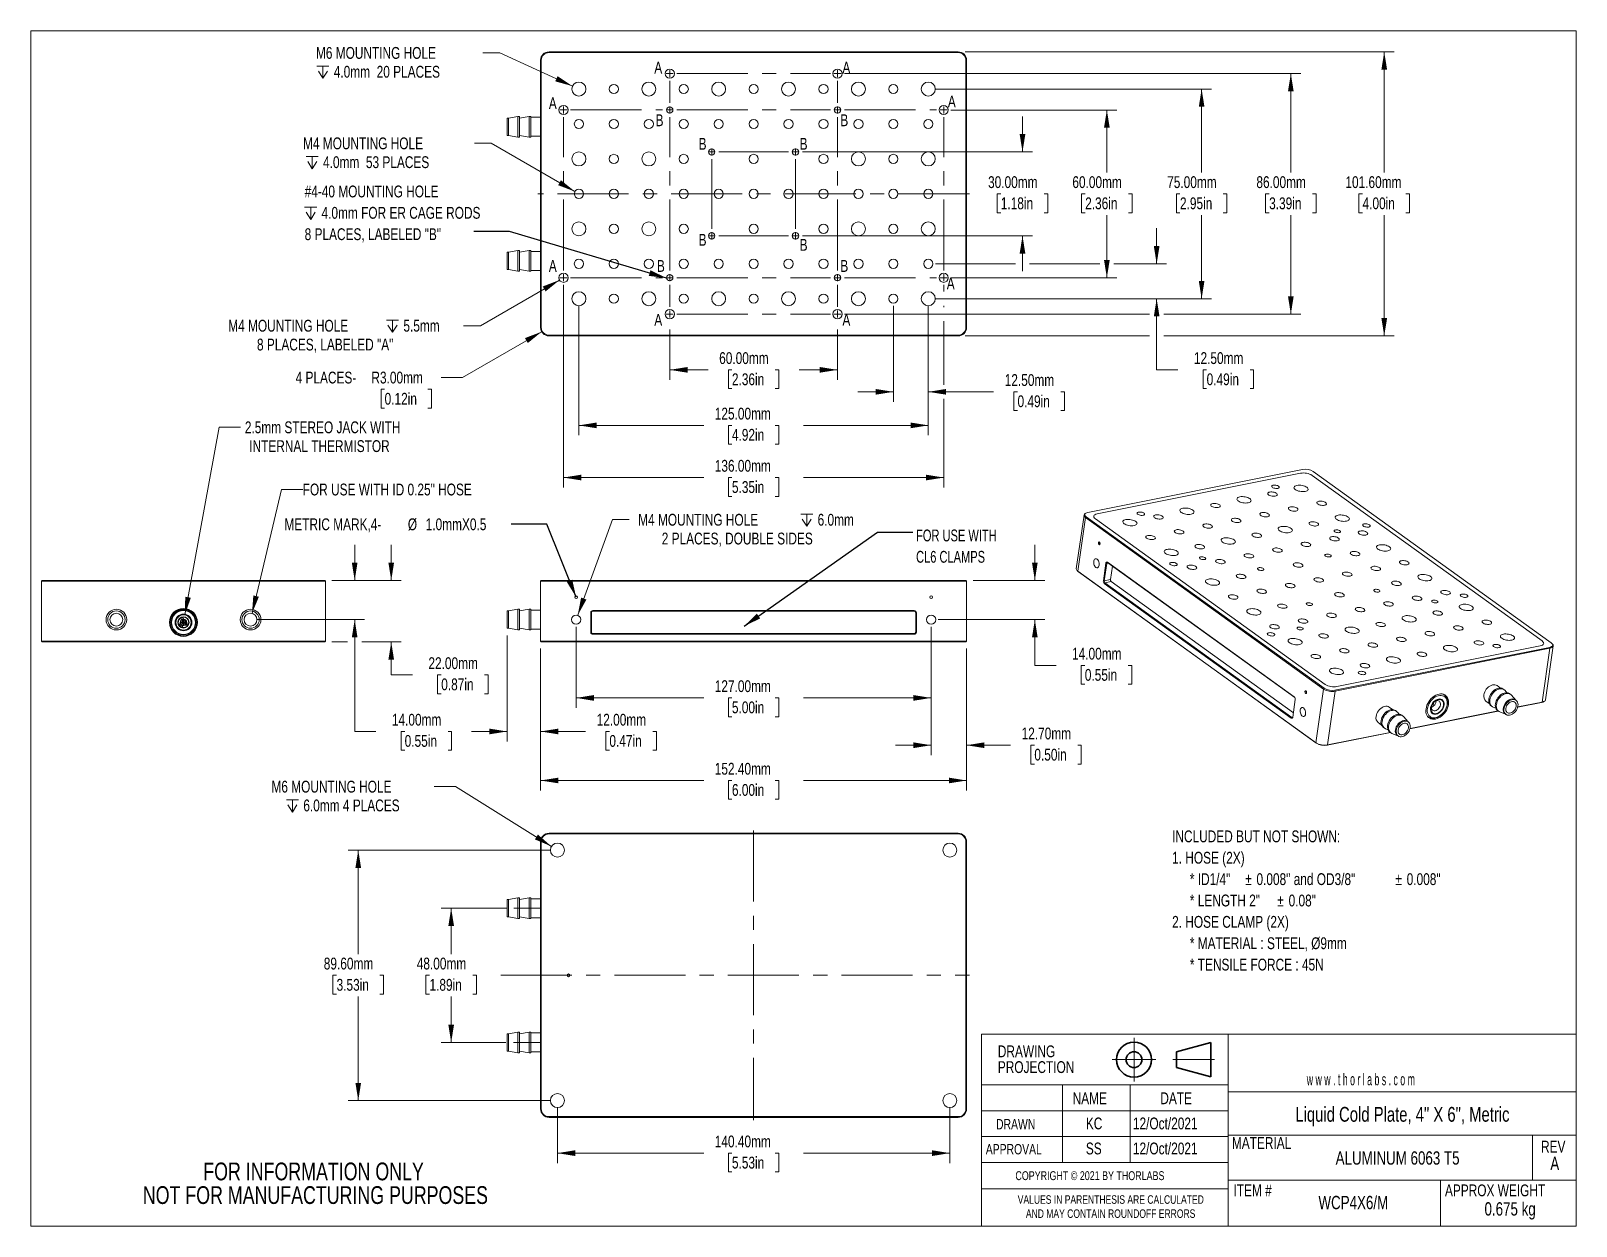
# Model space of a CAD drawing. Header units: millimetres. Extents: x 2 to 278, y 1 to 215.
import ezdxf

# ---------------------------------------------------------------- set-up
doc = ezdxf.new("R2010")
doc.units = ezdxf.units.MM
doc.header["$PDSIZE"] = -1
doc.linetypes.add('CENTERX2', pattern=[20.32, 12.7, -2.54, 2.54, -2.54])
doc.styles.add('SLDTEXTSTYLE0', font='TXT', dxfattribs={"width": 0.75})
doc.styles.add('SLDTEXTSTYLE1', font='TXT', dxfattribs={"width": 0.554194})
doc.styles.add('SLDTEXTSTYLE2', font='TXT', dxfattribs={"width": 0.7})
doc.dimstyles.new('SLDDIMSTYLE0', dxfattribs={"dimtxt": 2.116667, "dimasz": 3.175, "dimexe": 0, "dimexo": 0.0625, "dimgap": 0.529167, "dimtad": 0, "dimtih": 1, "dimtoh": 1, "dimlfac": 2, "dimrnd": 1e-09, "dimzin": 12, "dimdsep": 46, "dimtxsty": 'SLDTEXTSTYLE0', "dimsah": 1, "dimcen": 0, "dimadec": 0, "dimazin": 3, "dimtfac": 1, "dimtofl": 0, "dimtmove": 0, "dimatfit": 3, "dimfxl": 1, "dimfrac": 2, "dimtolj": 1, "dimtzin": 12, "dimarcsym": 0})
doc.dimstyles.new('SLDDIMSTYLE1', dxfattribs={"dimtxt": 2.116667, "dimasz": 3.175, "dimexe": 0, "dimexo": 0.0625, "dimgap": 0.529167, "dimtad": 0, "dimtih": 1, "dimtoh": 1, "dimlfac": 2, "dimrnd": 1e-09, "dimzin": 4, "dimdsep": 46, "dimtxsty": 'SLDTEXTSTYLE0', "dimsah": 1, "dimcen": 0.09, "dimadec": 0, "dimazin": 1, "dimtfac": 1, "dimtmove": 0, "dimatfit": 0, "dimfxl": 1, "dimfrac": 2, "dimtolj": 1, "dimtzin": 12, "dimarcsym": 0})
doc.dimstyles.new('SLDDIMSTYLE2', dxfattribs={"dimtxt": 2.116667, "dimasz": 3.175, "dimexe": 0, "dimexo": 0.0625, "dimgap": 0.529167, "dimtad": 0, "dimtih": 1, "dimtoh": 1, "dimlfac": 2, "dimrnd": 1e-09, "dimzin": 4, "dimdsep": 46, "dimtxsty": 'SLDTEXTSTYLE0', "dimsah": 1, "dimcen": 0.09, "dimadec": 0, "dimazin": 1, "dimtfac": 1, "dimtofl": 0, "dimtmove": 0, "dimatfit": 3, "dimfxl": 1, "dimfrac": 2, "dimtolj": 1, "dimtzin": 12, "dimarcsym": 0})
doc.dimstyles.new('SLDDIMSTYLE3', dxfattribs={"dimtxt": 0.18, "dimasz": 3.175, "dimexe": 0, "dimexo": 0.0625, "dimgap": 0, "dimtad": 0, "dimtih": 1, "dimtoh": 1, "dimdec": 0, "dimrnd": 1e-09, "dimzin": 0, "dimdsep": 46, "dimtxsty": 'Standard', "dimsah": 1, "dimcen": 0.09, "dimadec": 0, "dimazin": 0, "dimtfac": 3.175, "dimtdec": 0, "dimtofl": 0, "dimtmove": 0, "dimatfit": 3, "dimfxl": 1, "dimfrac": 2, "dimtolj": 1, "dimtzin": 0, "dimarcsym": 0})
doc.dimstyles.new('SLDDIMSTYLE4', dxfattribs={"dimtxt": 2.116667, "dimasz": 3.175, "dimexe": 0, "dimexo": 0.0625, "dimgap": 0.529167, "dimtad": 0, "dimtih": 1, "dimtoh": 1, "dimlfac": 2, "dimrnd": 1e-09, "dimzin": 4, "dimdsep": 46, "dimtxsty": 'SLDTEXTSTYLE0', "dimsah": 1, "dimcen": 0, "dimadec": 0, "dimazin": 1, "dimtfac": 1, "dimtofl": 0, "dimtmove": 0, "dimatfit": 3, "dimfxl": 1, "dimfrac": 2, "dimtolj": 1, "dimtzin": 12, "dimarcsym": 0})
doc.dimstyles.new('SLDDIMSTYLE5', dxfattribs={"dimtxt": 2.116667, "dimasz": 3.175, "dimexe": 0, "dimexo": 0.0625, "dimgap": 0.529167, "dimtad": 0, "dimtih": 1, "dimtoh": 1, "dimlfac": 2, "dimrnd": 1e-09, "dimzin": 12, "dimdsep": 46, "dimtxsty": 'SLDTEXTSTYLE0', "dimsah": 1, "dimcen": 0, "dimadec": 0, "dimazin": 3, "dimtfac": 1, "dimtofl": 0, "dimtmove": 0, "dimatfit": 3, "dimfxl": 1, "dimfrac": 2, "dimtolj": 1, "dimtzin": 12, "dimarcsym": 0})

msp = doc.modelspace()

# ---------------------------------------------------------------- texts
at = {"color": 8, "linetype": 'Continuous', "lineweight": 0, "char_height": 2.1167, "attachment_point": 1, "style": 'SLDTEXTSTYLE0'}
for s, insert in [('A', (113.0928, 209.145)), ('A', (146.7457, 209.145)), ('A', (94.2291, 202.7718)), ('A', (165.6087, 203.0668)), ('B', (113.328, 199.7239)), ('B', (146.3763, 199.7239)), ('B', (121.0257, 195.5097)), ('B', (139.0963, 195.5097)), ('B', (121.0257, 178.3415)), ('B', (139.0963, 177.4402)), ('A', (94.2291, 173.6694)), ('B', (113.5632, 173.6694)), ('B', (146.3763, 173.6694)), ('A', (165.4121, 170.5232)), ('A', (113.0928, 164.0341)), ('A', (146.7457, 164.0341))]:
    msp.add_mtext(s, dxfattribs=dict(at, insert=insert))
at = {"color": 7, "linetype": 'Continuous', "lineweight": 0}
for s, insert, char_height, attachment_point, style in [('w w w . t h o r l a b s . c o m', (229.8052, 28.198), 2.116667, 1, 'SLDTEXTSTYLE1'), ('NAME', (187.9274, 24.8221), 2.11667, 1, 'SLDTEXTSTYLE0'), ('DATE', (203.6145, 24.8221), 2.11667, 1, 'SLDTEXTSTYLE0'), ('Liquid Cold Plate, 4" X 6", Metric', (246.921, 22.2134), 2.645833, 2, 'SLDTEXTSTYLE0'), ('DRAWN', (174.2309, 20.0546), 1.85208, 1, 'SLDTEXTSTYLE0'), ('KC', (190.2959, 20.3177), 2.11667, 1, 'SLDTEXTSTYLE0'), ('12/Oct/2021', (198.7119, 20.3177), 2.116667, 1, 'SLDTEXTSTYLE0'), ('MATERIAL', (216.42, 16.8243), 2.11667, 1, 'SLDTEXTSTYLE0'), ('APPROVAL', (172.396, 15.5787), 1.85208, 1, 'SLDTEXTSTYLE0'), ('SS', (190.2959, 15.8419), 2.11667, 1, 'SLDTEXTSTYLE0'), ('12/Oct/2021', (198.7119, 15.8419), 2.116667, 1, 'SLDTEXTSTYLE0'), ('ALUMINUM 6063 T5', (246.0598, 14.2729), 2.38125, 2, 'SLDTEXTSTYLE0'), ('REV', (271.7161, 16.1672), 2.11667, 1, 'SLDTEXTSTYLE0'), ('A', (274.1747, 13.2911), 2.3813, 2, 'SLDTEXTSTYLE0'), ('COPYRIGHT © 2021 BY THORLABS', (177.6926, 10.7142), 1.5875, 1, 'SLDTEXTSTYLE0'), ('ITEM #', (216.7004, 8.3495), 2.11667, 1, 'SLDTEXTSTYLE0'), ('APPROX WEIGHT', (254.5318, 8.3495), 2.116667, 1, 'SLDTEXTSTYLE0'), ('WCP4X6/M', (238.1404, 6.3055), 2.38125, 2, 'SLDTEXTSTYLE0'), ('0.675 kg', (266.1884, 5.1658), 2.38125, 2, 'SLDTEXTSTYLE0')]:
    msp.add_mtext(s, dxfattribs=dict(at, insert=insert, char_height=char_height, attachment_point=attachment_point, style=style))

# ---------------------------------------------------------------- blocks, each defined once
blk = doc.blocks.new('Third Angle Projection Block')
at = {"color": 7, "linetype": 'CENTERX2', "lineweight": 18}
for p, q in [((101.48, 23.81), (101.48, 14.07)), ((96.6, 18.94), (106.35, 18.94)), ((110.14, 18.94), (119.45, 18.94))]:
    blk.add_line(p, q, dxfattribs=at)
at = {"color": 7, "linetype": 'Continuous', "lineweight": 35}
for p, q in [((118.62, 22.75), (111, 20.71)), ((118.62, 15.13), (118.62, 22.75)), ((111, 20.71), (111, 17.17)), ((111, 17.17), (118.62, 15.13))]:
    blk.add_line(p, q, dxfattribs=at)
for radius in [3.9, 1.77]:
    blk.add_circle((101.48, 18.94), radius, dxfattribs=at)
at = {"color": 7, "linetype": 'Continuous', "lineweight": 0}
blk.add_point((101.48, 18.94), dxfattribs=at)
blk = doc.blocks.new('SW_NOTE_0')
at = {"color": 0, "linetype": 'Continuous', "lineweight": 0, "char_height": 1.524, "attachment_point": 2, "style": 'SLDTEXTSTYLE0'}
for s, insert in [('VALUES IN PARENTHESIS ARE CALCULATED', (19.91, 1.96)), ('AND MAY CONTAIN ROUNDOFF ERRORS', (19.88, -0.56))]:
    blk.add_mtext(s, dxfattribs=dict(at, insert=insert))
blk = doc.blocks.new('SW_NOTE_0_1')
at = {"color": 0, "linetype": 'Continuous', "lineweight": 0, "char_height": 2.117, "attachment_point": 1, "style": 'SLDTEXTSTYLE0'}
for s, insert in [('DRAWING', (0, 2.73)), ('PROJECTION', (0, -0.09))]:
    blk.add_mtext(s, dxfattribs=dict(at, insert=insert))
blk = doc.blocks.new('SW_NOTE_0_2')
at = {"color": 0, "linetype": 'Continuous', "lineweight": 0, "char_height": 3.175, "attachment_point": 2, "style": 'SLDTEXTSTYLE0'}
for s, insert in [('FOR INFORMATION ONLY', (25.05, 4.09)), ('NOT FOR MANUFACTURING PURPOSES', (25.38, -0.14))]:
    blk.add_mtext(s, dxfattribs=dict(at, insert=insert))
blk = doc.blocks.new('SW_SYMBOL_HOLE_DEPTH')
at = {"color": 0, "linetype": 'Continuous', "lineweight": 18}
for p, q in [((0, 875), (800, 875)), ((100, 555), (400, 75)), ((400, 875), (400, 75)), ((700, 555), (400, 75))]:
    blk.add_line(p, q, dxfattribs=at)
blk = doc.blocks.new('_D')
at = {"color": 8, "linetype": 'Continuous', "lineweight": 0}
for p, q in [((99.39, 110.14), (105.6, 127.24)), ((105.6, 127.24), (108.62, 127.24))]:
    blk.add_line(p, q, dxfattribs=at)
at = {"color": 8, "linetype": 'Continuous', "lineweight": 18}
blk.add_solid([(99.39, 110.14), (100.95, 112.95), (100, 113.29)], dxfattribs=at)
at = {"color": 8, "linetype": 'Continuous', "lineweight": 18, "xscale": 0.0027037109, "yscale": 0.0027037109, "zscale": 0.0027037109}
blk.add_blockref('SW_SYMBOL_HOLE_DEPTH', (139.29, 125.85), dxfattribs=at)
at = {"color": 8, "linetype": 'Continuous', "lineweight": 18, "attachment_point": 1, "style": 'SLDTEXTSTYLE0'}
for s, insert, char_height in [('M4 MOUNTING HOLE', (110.21, 128.28), 2.1167), ('6.0mm', (142.31, 128.28), 2.117), ('2 PLACES, DOUBLE SIDES', (114.43, 124.92), 2.1167)]:
    blk.add_mtext(s, dxfattribs=dict(at, insert=insert, char_height=char_height))
blk = doc.blocks.new('_D_1')
at = {"color": 8, "linetype": 'Continuous', "lineweight": 0}
for p, q in [((181.17, 116.36), (181.17, 122.71)), ((170.11, 116.36), (182.94, 116.36)), ((163.88, 109.36), (182.94, 109.36)), ((181.17, 101.18), (181.17, 109.36)), ((184.98, 101.18), (181.17, 101.18)), ((190.11, 101.18), (189.47, 101.18)), ((189.47, 101.18), (189.47, 97.81)), ((197.87, 101.18), (198.51, 101.18)), ((198.51, 101.18), (198.51, 97.81)), ((189.47, 97.81), (190.11, 97.81)), ((198.51, 97.81), (197.87, 97.81))]:
    blk.add_line(p, q, dxfattribs=at)
at = {"color": 8, "linetype": 'Continuous', "lineweight": 18}
for points in [[(181.17, 116.36), (181.67, 119.54), (180.66, 119.54)], [(181.17, 109.36), (180.66, 106.19), (181.67, 106.19)]]:
    blk.add_solid(points, dxfattribs=at)
at = {"color": 8, "linetype": 'Continuous', "lineweight": 18, "char_height": 2.117, "attachment_point": 1, "style": 'SLDTEXTSTYLE0'}
for s, insert in [('14.00mm', (187.82, 104.33)), ('0.55in', (190.11, 100.54))]:
    blk.add_mtext(s, dxfattribs=dict(at, insert=insert))
blk = doc.blocks.new('_D_2')
at = {"color": 8, "linetype": 'Continuous', "lineweight": 0}
for p, q in [((162.61, 108.09), (162.61, 85.12)), ((168.96, 104.22), (168.96, 85.12)), ((162.61, 86.9), (156.26, 86.9)), ((168.96, 86.9), (176.81, 86.9)), ((181.08, 86.9), (180.44, 86.9)), ((180.44, 86.9), (180.44, 83.54)), ((188.84, 86.9), (189.48, 86.9)), ((189.48, 86.9), (189.48, 83.54)), ((180.44, 83.54), (181.08, 83.54)), ((189.48, 83.54), (188.84, 83.54))]:
    blk.add_line(p, q, dxfattribs=at)
at = {"color": 8, "linetype": 'Continuous', "lineweight": 18}
for points in [[(162.61, 86.9), (159.44, 87.41), (159.44, 86.39)], [(168.96, 86.9), (172.14, 86.39), (172.14, 87.41)]]:
    blk.add_solid(points, dxfattribs=at)
at = {"color": 8, "linetype": 'Continuous', "lineweight": 18, "char_height": 2.117, "attachment_point": 1, "style": 'SLDTEXTSTYLE0'}
for s, insert in [('12.70mm', (178.8, 90.06)), ('0.50in', (181.08, 86.27))]:
    blk.add_mtext(s, dxfattribs=dict(at, insert=insert))
blk = doc.blocks.new('_D_3')
at = {"color": 8, "linetype": 'Continuous', "lineweight": 0}
for p, q in [((99.11, 108.09), (99.11, 93.58)), ((162.61, 108.09), (162.61, 93.58)), ((99.11, 95.36), (121.93, 95.36)), ((126.98, 95.36), (126.34, 95.36)), ((126.34, 95.36), (126.34, 92)), ((134.74, 95.36), (135.38, 95.36)), ((135.38, 95.36), (135.38, 92)), ((162.61, 95.36), (139.8, 95.36)), ((126.34, 92), (126.98, 92)), ((135.38, 92), (134.74, 92))]:
    blk.add_line(p, q, dxfattribs=at)
at = {"color": 8, "linetype": 'Continuous', "lineweight": 18}
for points in [[(99.11, 95.36), (102.29, 94.85), (102.29, 95.87)], [(162.61, 95.36), (159.44, 95.87), (159.44, 94.85)]]:
    blk.add_solid(points, dxfattribs=at)
at = {"color": 8, "linetype": 'Continuous', "lineweight": 18, "char_height": 2.117, "attachment_point": 1, "style": 'SLDTEXTSTYLE0'}
for s, insert in [('127.00mm', (123.91, 98.52)), ('5.00in', (126.98, 94.73))]:
    blk.add_mtext(s, dxfattribs=dict(at, insert=insert))
blk = doc.blocks.new('_D_4')
at = {"color": 8, "linetype": 'Continuous', "lineweight": 0}
for p, q in [((86.76, 106.54), (86.76, 87.58)), ((92.76, 104.22), (92.76, 87.58)), ((86.76, 89.36), (80.41, 89.36)), ((92.76, 89.36), (100.79, 89.36)), ((105.06, 89.36), (104.42, 89.36)), ((104.42, 89.36), (104.42, 86)), ((112.82, 89.36), (113.46, 89.36)), ((113.46, 89.36), (113.46, 86)), ((104.42, 86), (105.06, 86)), ((113.46, 86), (112.82, 86))]:
    blk.add_line(p, q, dxfattribs=at)
at = {"color": 8, "linetype": 'Continuous', "lineweight": 18}
for points in [[(86.76, 89.36), (83.59, 89.87), (83.59, 88.85)], [(92.76, 89.36), (95.94, 88.85), (95.94, 89.87)]]:
    blk.add_solid(points, dxfattribs=at)
at = {"color": 8, "linetype": 'Continuous', "lineweight": 18, "char_height": 2.117, "attachment_point": 1, "style": 'SLDTEXTSTYLE0'}
for s, insert in [('12.00mm', (102.78, 92.52)), ('0.47in', (105.06, 88.73))]:
    blk.add_mtext(s, dxfattribs=dict(at, insert=insert))
blk = doc.blocks.new('_D_5')
at = {"color": 8, "linetype": 'Continuous', "lineweight": 0}
for p, q in [((92.76, 104.22), (92.76, 78.82)), ((168.96, 104.22), (168.96, 78.82)), ((92.76, 80.59), (121.93, 80.59)), ((126.98, 80.59), (126.34, 80.59)), ((126.34, 80.59), (126.34, 77.23)), ((134.74, 80.59), (135.38, 80.59)), ((135.38, 80.59), (135.38, 77.23)), ((168.96, 80.59), (139.8, 80.59)), ((126.34, 77.23), (126.98, 77.23)), ((135.38, 77.23), (134.74, 77.23))]:
    blk.add_line(p, q, dxfattribs=at)
at = {"color": 8, "linetype": 'Continuous', "lineweight": 18}
for points in [[(92.76, 80.59), (95.94, 80.09), (95.94, 81.1)], [(168.96, 80.59), (165.79, 81.1), (165.79, 80.09)]]:
    blk.add_solid(points, dxfattribs=at)
at = {"color": 8, "linetype": 'Continuous', "lineweight": 18, "char_height": 2.117, "attachment_point": 1, "style": 'SLDTEXTSTYLE0'}
for s, insert in [('152.40mm', (123.91, 83.75)), ('6.00in', (126.98, 79.96))]:
    blk.add_mtext(s, dxfattribs=dict(at, insert=insert))
blk = doc.blocks.new('SW_NOTE_0_3')
at = {"color": 0, "linetype": 'Continuous', "lineweight": 0, "attachment_point": 1, "style": 'SLDTEXTSTYLE2'}
for s, insert, char_height in [('FOR USE WITH', (0.58, 0.46), 2.1167), ('CL6 CLAMPS', (0.58, -3.36), 2.117)]:
    blk.add_mtext(s, dxfattribs=dict(at, insert=insert, char_height=char_height))
blk = doc.blocks.new('SW_NOTE_0_4')
at = {"color": 0, "linetype": 'Continuous', "lineweight": 0, "attachment_point": 1, "style": 'SLDTEXTSTYLE0'}
for s, insert, char_height in [('METRIC MARK,4-', (-40.59, 1.03), 2.1167), ('%%c', (-18.51, 1.03), 2.117), ('1.0mmX0.5', (-15.32, 1.03), 2.117)]:
    blk.add_mtext(s, dxfattribs=dict(at, insert=insert, char_height=char_height))
blk = doc.blocks.new('_D_6')
at = {"color": 8, "linetype": 'Continuous', "lineweight": 0}
for p, q in [((85.47, 210.72), (82.45, 210.72)), ((98.47, 204.77), (85.47, 210.72))]:
    blk.add_line(p, q, dxfattribs=at)
at = {"color": 8, "linetype": 'Continuous', "lineweight": 18}
blk.add_solid([(98.47, 204.77), (95.8, 206.55), (95.37, 205.63)], dxfattribs=at)
at = {"color": 8, "linetype": 'Continuous', "lineweight": 18, "xscale": 0.0027037109, "yscale": 0.0027037109, "zscale": 0.0027037109}
blk.add_blockref('SW_SYMBOL_HOLE_DEPTH', (52.73, 205.97), dxfattribs=at)
at = {"color": 8, "linetype": 'Continuous', "lineweight": 18, "char_height": 2.1167, "attachment_point": 1, "style": 'SLDTEXTSTYLE0'}
for s, insert in [('M6 MOUNTING HOLE', (52.57, 211.77)), ('4.0mm  20 PLACES', (55.76, 208.4))]:
    blk.add_mtext(s, dxfattribs=dict(at, insert=insert))
blk = doc.blocks.new('_D_7')
at = {"color": 8, "linetype": 'Continuous', "lineweight": 0}
for p, q in [((83.94, 194.55), (80.93, 194.55)), ((98.9, 185.92), (83.94, 194.55))]:
    blk.add_line(p, q, dxfattribs=at)
at = {"color": 8, "linetype": 'Continuous', "lineweight": 18}
blk.add_solid([(98.9, 185.92), (96.4, 187.94), (95.89, 187.06)], dxfattribs=at)
at = {"color": 8, "linetype": 'Continuous', "lineweight": 18, "xscale": 0.0027037109, "yscale": 0.0027037109, "zscale": 0.0027037109}
blk.add_blockref('SW_SYMBOL_HOLE_DEPTH', (50.82, 189.8), dxfattribs=at)
at = {"color": 8, "linetype": 'Continuous', "lineweight": 18, "char_height": 2.1167, "attachment_point": 1, "style": 'SLDTEXTSTYLE0'}
for s, insert in [('M4 MOUNTING HOLE', (50.26, 195.59)), ('4.0mm  53 PLACES', (53.84, 192.23))]:
    blk.add_mtext(s, dxfattribs=dict(at, insert=insert))
blk = doc.blocks.new('_D_8')
at = {"color": 8, "linetype": 'Continuous', "lineweight": 0}
for p, q in [((96.15, 170.09), (82.01, 161.93)), ((82.01, 161.93), (78.99, 161.93))]:
    blk.add_line(p, q, dxfattribs=at)
at = {"color": 8, "linetype": 'Continuous', "lineweight": 18}
blk.add_solid([(96.15, 170.09), (93.14, 168.94), (93.65, 168.06)], dxfattribs=at)
at = {"color": 8, "linetype": 'Continuous', "lineweight": 18, "xscale": 0.0027037109, "yscale": 0.0027037109, "zscale": 0.0027037109}
blk.add_blockref('SW_SYMBOL_HOLE_DEPTH', (65.18, 160.54), dxfattribs=at)
at = {"color": 8, "linetype": 'Continuous', "lineweight": 18, "attachment_point": 1, "style": 'SLDTEXTSTYLE0'}
for s, insert, char_height in [('M4 MOUNTING HOLE', (36.88, 162.98), 2.1167), ('5.5mm', (68.21, 162.98), 2.117), ('8 PLACES, LABELED "A"', (42.02, 159.61), 2.1167)]:
    blk.add_mtext(s, dxfattribs=dict(at, insert=insert, char_height=char_height))
blk = doc.blocks.new('_D_9')
at = {"color": 8, "linetype": 'Continuous', "lineweight": 0}
for p, q in [((178.96, 193), (178.96, 199.35)), ((139.63, 193), (180.74, 193)), ((175.08, 185.5), (174.44, 185.5)), ((174.44, 185.5), (174.44, 182.14)), ((182.84, 185.5), (183.48, 185.5)), ((183.48, 185.5), (183.48, 182.14)), ((174.44, 182.14), (175.08, 182.14)), ((183.48, 182.14), (182.84, 182.14)), ((139.63, 178), (180.74, 178)), ((178.96, 178), (178.96, 171.65))]:
    blk.add_line(p, q, dxfattribs=at)
at = {"color": 8, "linetype": 'Continuous', "lineweight": 18}
for points in [[(178.96, 193), (179.47, 196.18), (178.45, 196.18)], [(178.96, 178), (178.45, 174.83), (179.47, 174.83)]]:
    blk.add_solid(points, dxfattribs=at)
at = {"color": 8, "linetype": 'Continuous', "lineweight": 18, "char_height": 2.117, "attachment_point": 1, "style": 'SLDTEXTSTYLE0'}
for s, insert in [('30.00mm', (172.8, 188.66)), ('1.18in', (175.08, 184.87))]:
    blk.add_mtext(s, dxfattribs=dict(at, insert=insert))
blk = doc.blocks.new('_D_10')
at = {"color": 8, "linetype": 'Continuous', "lineweight": 0}
for p, q in [((166.13, 200.5), (195.83, 200.5)), ((194.05, 200.5), (194.05, 189.3)), ((190.17, 185.5), (189.52, 185.5)), ((189.52, 185.5), (189.52, 182.14)), ((197.93, 185.5), (198.57, 185.5)), ((198.57, 185.5), (198.57, 182.14)), ((189.52, 182.14), (190.17, 182.14)), ((194.05, 170.5), (194.05, 181.71)), ((198.57, 182.14), (197.93, 182.14)), ((166.13, 170.5), (195.83, 170.5))]:
    blk.add_line(p, q, dxfattribs=at)
at = {"color": 8, "linetype": 'Continuous', "lineweight": 18}
for points in [[(194.05, 200.5), (193.54, 197.33), (194.56, 197.33)], [(194.05, 170.5), (194.56, 173.68), (193.54, 173.68)]]:
    blk.add_solid(points, dxfattribs=at)
at = {"color": 8, "linetype": 'Continuous', "lineweight": 18, "char_height": 2.117, "attachment_point": 1, "style": 'SLDTEXTSTYLE0'}
for s, insert in [('60.00mm', (187.88, 188.66)), ('2.36in', (190.17, 184.87))]:
    blk.add_mtext(s, dxfattribs=dict(at, insert=insert))
blk = doc.blocks.new('_D_11')
at = {"color": 8, "linetype": 'Continuous', "lineweight": 0}
for p, q in [((202.96, 173), (202.96, 179.35)), ((163.38, 173), (177.69, 173)), ((180.23, 173), (192.78, 173)), ((195.32, 173), (204.74, 173)), ((163.38, 166.75), (204.74, 166.75)), ((202.96, 154.03), (202.96, 166.75)), ((206.77, 154.03), (202.96, 154.03)), ((211.9, 154.03), (211.26, 154.03)), ((211.26, 154.03), (211.26, 150.67)), ((219.66, 154.03), (220.3, 154.03)), ((220.3, 154.03), (220.3, 150.67)), ((211.26, 150.67), (211.9, 150.67)), ((220.3, 150.67), (219.66, 150.67))]:
    blk.add_line(p, q, dxfattribs=at)
at = {"color": 8, "linetype": 'Continuous', "lineweight": 18}
for points in [[(202.96, 173), (203.47, 176.18), (202.45, 176.18)], [(202.96, 166.75), (202.45, 163.58), (203.47, 163.58)]]:
    blk.add_solid(points, dxfattribs=at)
at = {"color": 8, "linetype": 'Continuous', "lineweight": 18, "char_height": 2.117, "attachment_point": 1, "style": 'SLDTEXTSTYLE0'}
for s, insert in [('12.50mm', (209.62, 157.19)), ('0.49in', (211.9, 153.4))]:
    blk.add_mtext(s, dxfattribs=dict(at, insert=insert))
blk = doc.blocks.new('_D_12')
at = {"color": 8, "linetype": 'Continuous', "lineweight": 0}
for p, q in [((163.38, 204.25), (212.78, 204.25)), ((211, 204.25), (211, 189.3)), ((207.13, 185.5), (206.48, 185.5)), ((206.48, 185.5), (206.48, 182.14)), ((214.88, 185.5), (215.53, 185.5)), ((215.53, 185.5), (215.53, 182.14)), ((206.48, 182.14), (207.13, 182.14)), ((211, 166.75), (211, 181.71)), ((215.53, 182.14), (214.88, 182.14)), ((163.38, 166.75), (212.78, 166.75))]:
    blk.add_line(p, q, dxfattribs=at)
at = {"color": 8, "linetype": 'Continuous', "lineweight": 18}
for points in [[(211, 204.25), (210.5, 201.08), (211.51, 201.08)], [(211, 166.75), (211.51, 169.93), (210.5, 169.93)]]:
    blk.add_solid(points, dxfattribs=at)
at = {"color": 8, "linetype": 'Continuous', "lineweight": 18, "char_height": 2.117, "attachment_point": 1, "style": 'SLDTEXTSTYLE0'}
for s, insert in [('75.00mm', (204.84, 188.66)), ('2.95in', (207.13, 184.87))]:
    blk.add_mtext(s, dxfattribs=dict(at, insert=insert))
blk = doc.blocks.new('_D_13')
at = {"color": 8, "linetype": 'Continuous', "lineweight": 0}
for p, q in [((147.13, 207), (228.74, 207)), ((226.96, 207), (226.96, 189.3)), ((223.08, 185.5), (222.44, 185.5)), ((222.44, 185.5), (222.44, 182.14)), ((230.84, 185.5), (231.48, 185.5)), ((231.48, 185.5), (231.48, 182.14)), ((222.44, 182.14), (223.08, 182.14)), ((226.96, 164), (226.96, 181.71)), ((231.48, 182.14), (230.84, 182.14)), ((147.13, 164), (201.69, 164)), ((204.23, 164), (228.74, 164))]:
    blk.add_line(p, q, dxfattribs=at)
at = {"color": 8, "linetype": 'Continuous', "lineweight": 18}
for points in [[(226.96, 207), (226.45, 203.83), (227.47, 203.83)], [(226.96, 164), (227.47, 167.18), (226.45, 167.18)]]:
    blk.add_solid(points, dxfattribs=at)
at = {"color": 8, "linetype": 'Continuous', "lineweight": 18, "char_height": 2.117, "attachment_point": 1, "style": 'SLDTEXTSTYLE0'}
for s, insert in [('86.00mm', (220.8, 188.66)), ('3.39in', (223.08, 184.87))]:
    blk.add_mtext(s, dxfattribs=dict(at, insert=insert))
blk = doc.blocks.new('_D_14')
at = {"color": 8, "linetype": 'Continuous', "lineweight": 0}
for p, q in [((115.86, 161.27), (115.86, 152.25)), ((145.86, 161.27), (145.86, 152.25)), ((115.86, 154.03), (122.71, 154.03)), ((126.98, 154.03), (126.34, 154.03)), ((126.34, 154.03), (126.34, 150.67)), ((134.74, 154.03), (135.38, 154.03)), ((135.38, 154.03), (135.38, 150.67)), ((145.86, 154.03), (139.01, 154.03)), ((126.34, 150.67), (126.98, 150.67)), ((135.38, 150.67), (134.74, 150.67))]:
    blk.add_line(p, q, dxfattribs=at)
at = {"color": 8, "linetype": 'Continuous', "lineweight": 18}
for points in [[(115.86, 154.03), (119.04, 153.52), (119.04, 154.54)], [(145.86, 154.03), (142.69, 154.54), (142.69, 153.52)]]:
    blk.add_solid(points, dxfattribs=at)
at = {"color": 8, "linetype": 'Continuous', "lineweight": 18, "char_height": 2.117, "attachment_point": 1, "style": 'SLDTEXTSTYLE0'}
for s, insert in [('60.00mm', (124.7, 157.19)), ('2.36in', (126.98, 153.4))]:
    blk.add_mtext(s, dxfattribs=dict(at, insert=insert))
blk = doc.blocks.new('_D_15')
at = {"color": 8, "linetype": 'Continuous', "lineweight": 0}
for p, q in [((99.61, 165.48), (99.61, 142.32)), ((162.11, 165.48), (162.11, 142.32)), ((99.61, 144.1), (121.93, 144.1)), ((126.98, 144.1), (126.34, 144.1)), ((126.34, 144.1), (126.34, 140.74)), ((134.74, 144.1), (135.38, 144.1)), ((135.38, 144.1), (135.38, 140.74)), ((162.11, 144.1), (139.8, 144.1)), ((126.34, 140.74), (126.98, 140.74)), ((135.38, 140.74), (134.74, 140.74))]:
    blk.add_line(p, q, dxfattribs=at)
at = {"color": 8, "linetype": 'Continuous', "lineweight": 18}
for points in [[(99.61, 144.1), (102.79, 143.59), (102.79, 144.61)], [(162.11, 144.1), (158.94, 144.61), (158.94, 143.59)]]:
    blk.add_solid(points, dxfattribs=at)
at = {"color": 8, "linetype": 'Continuous', "lineweight": 18, "char_height": 2.117, "attachment_point": 1, "style": 'SLDTEXTSTYLE0'}
for s, insert in [('125.00mm', (123.91, 147.26)), ('4.92in', (126.98, 143.47))]:
    blk.add_mtext(s, dxfattribs=dict(at, insert=insert))
blk = doc.blocks.new('_D_16')
at = {"color": 8, "linetype": 'Continuous', "lineweight": 0}
for p, q in [((155.86, 165.48), (155.86, 148.32)), ((162.11, 165.48), (162.11, 148.32)), ((155.86, 150.1), (149.51, 150.1)), ((162.11, 150.1), (173.79, 150.1)), ((178.07, 150.1), (177.42, 150.1)), ((177.42, 150.1), (177.42, 146.74)), ((185.82, 150.1), (186.47, 150.1)), ((186.47, 150.1), (186.47, 146.74)), ((177.42, 146.74), (178.07, 146.74)), ((186.47, 146.74), (185.82, 146.74))]:
    blk.add_line(p, q, dxfattribs=at)
at = {"color": 8, "linetype": 'Continuous', "lineweight": 18}
for points in [[(155.86, 150.1), (152.69, 150.61), (152.69, 149.59)], [(162.11, 150.1), (165.29, 149.59), (165.29, 150.61)]]:
    blk.add_solid(points, dxfattribs=at)
at = {"color": 8, "linetype": 'Continuous', "lineweight": 18, "char_height": 2.117, "attachment_point": 1, "style": 'SLDTEXTSTYLE0'}
for s, insert in [('12.50mm', (175.78, 153.26)), ('0.49in', (178.07, 149.47))]:
    blk.add_mtext(s, dxfattribs=dict(at, insert=insert))
blk = doc.blocks.new('_D_17')
at = {"color": 8, "linetype": 'Continuous', "lineweight": 0}
for p, q in [((96.86, 169.23), (96.86, 132.99)), ((164.86, 169.23), (164.86, 168.02)), ((164.86, 165.48), (164.86, 165.27)), ((164.86, 162.73), (164.86, 151.37)), ((164.86, 148.83), (164.86, 132.99)), ((96.86, 134.77), (121.93, 134.77)), ((126.98, 134.77), (126.34, 134.77)), ((126.34, 134.77), (126.34, 131.4)), ((134.74, 134.77), (135.38, 134.77)), ((135.38, 134.77), (135.38, 131.4)), ((164.86, 134.77), (139.8, 134.77)), ((126.34, 131.4), (126.98, 131.4)), ((135.38, 131.4), (134.74, 131.4))]:
    blk.add_line(p, q, dxfattribs=at)
at = {"color": 8, "linetype": 'Continuous', "lineweight": 18}
for points in [[(96.86, 134.77), (100.04, 134.26), (100.04, 135.28)], [(164.86, 134.77), (161.69, 135.28), (161.69, 134.26)]]:
    blk.add_solid(points, dxfattribs=at)
at = {"color": 8, "linetype": 'Continuous', "lineweight": 18, "char_height": 2.117, "attachment_point": 1, "style": 'SLDTEXTSTYLE0'}
for s, insert in [('136.00mm', (123.91, 137.93)), ('5.35in', (126.98, 134.13))]:
    blk.add_mtext(s, dxfattribs=dict(at, insert=insert))
blk = doc.blocks.new('_D_18')
at = {"color": 8, "linetype": 'Continuous', "lineweight": 0}
for p, q in [((92.96, 160.85), (78.78, 152.66)), ((78.78, 152.66), (74.97, 152.66)), ((64.85, 150.55), (64.21, 150.55)), ((64.21, 150.55), (64.21, 147.19)), ((72.61, 150.55), (73.25, 150.55)), ((73.25, 150.55), (73.25, 147.19)), ((64.21, 147.19), (64.85, 147.19)), ((73.25, 147.19), (72.61, 147.19))]:
    blk.add_line(p, q, dxfattribs=at)
at = {"color": 8, "linetype": 'Continuous', "lineweight": 18}
blk.add_solid([(92.96, 160.85), (89.96, 159.71), (90.47, 158.83)], dxfattribs=at)
at = {"color": 8, "linetype": 'Continuous', "lineweight": 18, "char_height": 2.117, "attachment_point": 1, "style": 'SLDTEXTSTYLE0'}
for s, insert in [('4 PLACES-', (48.93, 153.71)), ('R3.00mm', (62.49, 153.71)), ('0.12in', (64.85, 149.92))]:
    blk.add_mtext(s, dxfattribs=dict(at, insert=insert))
blk = doc.blocks.new('_D_19')
at = {"color": 8, "linetype": 'Continuous', "lineweight": 0}
for p, q in [((168.73, 210.9), (245.45, 210.9)), ((243.67, 210.9), (243.67, 189.3)), ((239.79, 185.5), (239.15, 185.5)), ((239.15, 185.5), (239.15, 182.14)), ((247.55, 185.5), (248.19, 185.5)), ((248.19, 185.5), (248.19, 182.14)), ((239.15, 182.14), (239.79, 182.14)), ((243.67, 160.1), (243.67, 181.71)), ((248.19, 182.14), (247.55, 182.14)), ((168.73, 160.1), (201.69, 160.1)), ((204.23, 160.1), (245.45, 160.1))]:
    blk.add_line(p, q, dxfattribs=at)
at = {"color": 8, "linetype": 'Continuous', "lineweight": 18}
for points in [[(243.67, 210.9), (243.16, 207.73), (244.18, 207.73)], [(243.67, 160.1), (244.18, 163.28), (243.16, 163.28)]]:
    blk.add_solid(points, dxfattribs=at)
at = {"color": 8, "linetype": 'Continuous', "lineweight": 18, "char_height": 2.117, "attachment_point": 1, "style": 'SLDTEXTSTYLE0'}
for s, insert in [('101.60mm', (236.72, 188.66)), ('4.00in', (239.79, 184.87))]:
    blk.add_mtext(s, dxfattribs=dict(at, insert=insert))
blk = doc.blocks.new('SW_NOTE_0_5')
at = {"color": 0, "linetype": 'Continuous', "lineweight": 0, "xscale": 0.0027037109, "yscale": 0.0027037109, "zscale": 0.0027037109}
blk.add_blockref('SW_SYMBOL_HOLE_DEPTH', (-30.27, 1.94), dxfattribs=at)
at = {"color": 0, "linetype": 'Continuous', "lineweight": 0, "char_height": 2.1167, "attachment_point": 1, "style": 'SLDTEXTSTYLE0'}
for s, insert in [('#4-40 MOUNTING HOLE', (-30.27, 8.19)), ('4.0mm FOR ER CAGE RODS', (-27.25, 4.37)), ('8 PLACES, LABELED "B"', (-30.27, 0.55))]:
    blk.add_mtext(s, dxfattribs=dict(at, insert=insert))
blk = doc.blocks.new('SW_CENTERMARKSYMBOL_0')
at = {"color": 0, "linetype": 'Continuous', "lineweight": 18}
for p, q in [((0, 0), (-0.635, 0)), ((0, 0), (0, 0.635)), ((0, 0), (0, -0.635)), ((0, 0), (0.635, 0)), ((30, 0), (29.365, 0)), ((30, 0), (30, 0.635)), ((30, 0), (30, -0.635)), ((30, 0), (30.635, 0)), ((-19, -6.5), (-19.635, -6.5)), ((-19, -6.5), (-19, -5.865)), ((-19, -6.5), (-19, -7.135)), ((-19, -6.5), (-18.365, -6.5)), ((0, -6.5), (-0.635, -6.5)), ((0, -6.5), (0, -5.865)), ((0, -6.5), (0, -7.135)), ((0, -6.5), (0.635, -6.5)), ((30, -6.5), (29.365, -6.5)), ((30, -6.5), (30, -5.865)), ((30, -6.5), (30, -7.135)), ((30, -6.5), (30.635, -6.5)), ((49, -6.5), (48.365, -6.5)), ((49, -6.5), (49, -5.865)), ((49, -6.5), (49, -7.135)), ((49, -6.5), (49.635, -6.5)), ((7.5, -14), (7.5, -13.365)), ((22.5, -14), (22.5, -13.365)), ((7.5, -14), (6.865, -14)), ((7.5, -14), (7.5, -14.635)), ((7.5, -14), (8.135, -14)), ((22.5, -14), (21.865, -14)), ((22.5, -14), (22.5, -14.635)), ((22.5, -14), (23.135, -14)), ((7.5, -29), (6.865, -29)), ((7.5, -29), (7.5, -28.365)), ((7.5, -29), (7.5, -29.635)), ((7.5, -29), (8.135, -29)), ((22.5, -29), (21.865, -29)), ((22.5, -29), (22.5, -28.365)), ((22.5, -29), (22.5, -29.635)), ((22.5, -29), (23.135, -29)), ((-19, -36.5), (-19, -35.865)), ((0, -36.5), (0, -35.865)), ((30, -36.5), (30, -35.865)), ((49, -36.5), (49, -35.865)), ((-19, -36.5), (-19.635, -36.5)), ((-19, -36.5), (-19, -37.135)), ((-19, -36.5), (-18.365, -36.5)), ((0, -36.5), (-0.635, -36.5)), ((0, -36.5), (0, -37.135)), ((0, -36.5), (0.635, -36.5)), ((30, -36.5), (29.365, -36.5)), ((30, -36.5), (30, -37.135)), ((30, -36.5), (30.635, -36.5)), ((49, -36.5), (48.365, -36.5)), ((49, -36.5), (49, -37.135)), ((49, -36.5), (49.635, -36.5)), ((0, -43), (-0.635, -43)), ((0, -43), (0, -42.365)), ((0, -43), (0, -43.635)), ((0, -43), (0.635, -43)), ((30, -43), (29.365, -43)), ((30, -43), (30, -42.365)), ((30, -43), (30, -43.635)), ((30, -43), (30.635, -43))]:
    blk.add_line(p, q, dxfattribs=at)
at = {"color": 0, "linetype": 'CENTERX2', "lineweight": 18}
for p, q in [((1.27, 0), (28.73, 0)), ((0, -5.23), (0, -1.27)), ((30, -5.23), (30, -1.27)), ((-19, -35.23), (-19, -7.77)), ((-17.73, -6.5), (-1.27, -6.5)), ((0, -35.23), (0, -7.77)), ((1.27, -6.5), (28.73, -6.5)), ((30, -35.23), (30, -7.77)), ((31.27, -6.5), (47.73, -6.5)), ((49, -35.23), (49, -7.77)), ((7.5, -27.73), (7.5, -15.27)), ((8.77, -14), (21.23, -14)), ((22.5, -27.73), (22.5, -15.27)), ((8.77, -29), (21.23, -29)), ((-17.73, -36.5), (-1.27, -36.5)), ((0, -41.73), (0, -37.77)), ((1.27, -36.5), (28.73, -36.5)), ((30, -41.73), (30, -37.77)), ((31.27, -36.5), (47.73, -36.5)), ((1.27, -43), (28.73, -43))]:
    blk.add_line(p, q, dxfattribs=at)
blk = doc.blocks.new('_D_20')
at = {"color": 8, "linetype": 'Continuous', "lineweight": 0}
for p, q in [((86.73, 57.75), (74.98, 57.75)), ((76.76, 57.75), (76.76, 49.54)), ((72.88, 45.75), (72.24, 45.75)), ((72.24, 45.75), (72.24, 42.39)), ((80.64, 45.75), (81.28, 45.75)), ((81.28, 45.75), (81.28, 42.39)), ((72.24, 42.39), (72.88, 42.39)), ((76.76, 33.75), (76.76, 41.96)), ((81.28, 42.39), (80.64, 42.39)), ((86.55, 33.75), (74.98, 33.75))]:
    blk.add_line(p, q, dxfattribs=at)
at = {"color": 8, "linetype": 'Continuous', "lineweight": 18}
for points in [[(76.76, 57.75), (76.25, 54.57), (77.27, 54.57)], [(76.76, 33.75), (77.27, 36.92), (76.25, 36.92)]]:
    blk.add_solid(points, dxfattribs=at)
at = {"color": 8, "linetype": 'Continuous', "lineweight": 18, "char_height": 2.117, "attachment_point": 1, "style": 'SLDTEXTSTYLE0'}
for s, insert in [('48.00mm', (70.6, 48.91)), ('1.89in', (72.88, 45.11))]:
    blk.add_mtext(s, dxfattribs=dict(at, insert=insert))
blk = doc.blocks.new('_D_21')
at = {"color": 8, "linetype": 'Continuous', "lineweight": 0}
for p, q in [((94.49, 68.15), (58.36, 68.15)), ((60.14, 68.15), (60.14, 49.54)), ((56.26, 45.75), (55.61, 45.75)), ((55.61, 45.75), (55.61, 42.39)), ((64.01, 45.75), (64.66, 45.75)), ((64.66, 45.75), (64.66, 42.39)), ((55.61, 42.39), (56.26, 42.39)), ((60.14, 23.35), (60.14, 41.96)), ((64.66, 42.39), (64.01, 42.39)), ((94.49, 23.35), (58.36, 23.35))]:
    blk.add_line(p, q, dxfattribs=at)
at = {"color": 8, "linetype": 'Continuous', "lineweight": 18}
for points in [[(60.14, 68.15), (59.63, 64.97), (60.64, 64.97)], [(60.14, 23.35), (60.64, 26.52), (59.63, 26.52)]]:
    blk.add_solid(points, dxfattribs=at)
at = {"color": 8, "linetype": 'Continuous', "lineweight": 18, "char_height": 2.117, "attachment_point": 1, "style": 'SLDTEXTSTYLE0'}
for s, insert in [('89.60mm', (53.97, 48.91)), ('3.53in', (56.26, 45.11))]:
    blk.add_mtext(s, dxfattribs=dict(at, insert=insert))
blk = doc.blocks.new('_D_22')
at = {"color": 8, "linetype": 'Continuous', "lineweight": 0}
for p, q in [((95.76, 22.08), (95.76, 12.17)), ((165.96, 22.08), (165.96, 12.17)), ((95.76, 13.95), (121.93, 13.95)), ((126.98, 13.95), (126.34, 13.95)), ((126.34, 13.95), (126.34, 10.58)), ((134.74, 13.95), (135.38, 13.95)), ((135.38, 13.95), (135.38, 10.58)), ((165.96, 13.95), (139.8, 13.95)), ((126.34, 10.58), (126.98, 10.58)), ((135.38, 10.58), (134.74, 10.58))]:
    blk.add_line(p, q, dxfattribs=at)
at = {"color": 8, "linetype": 'Continuous', "lineweight": 18}
for points in [[(95.76, 13.95), (98.94, 13.44), (98.94, 14.46)], [(165.96, 13.95), (162.79, 14.46), (162.79, 13.44)]]:
    blk.add_solid(points, dxfattribs=at)
at = {"color": 8, "linetype": 'Continuous', "lineweight": 18, "char_height": 2.117, "attachment_point": 1, "style": 'SLDTEXTSTYLE0'}
for s, insert in [('140.40mm', (123.91, 17.1)), ('5.53in', (126.98, 13.31))]:
    blk.add_mtext(s, dxfattribs=dict(at, insert=insert))
blk = doc.blocks.new('_D_23')
at = {"color": 8, "linetype": 'Continuous', "lineweight": 0}
for p, q in [((77.51, 79.5), (73.7, 79.5)), ((94.7, 68.81), (77.51, 79.5))]:
    blk.add_line(p, q, dxfattribs=at)
at = {"color": 8, "linetype": 'Continuous', "lineweight": 18}
blk.add_solid([(94.7, 68.81), (92.27, 70.92), (91.73, 70.06)], dxfattribs=at)
at = {"color": 8, "linetype": 'Continuous', "lineweight": 18, "xscale": 0.0027037109, "yscale": 0.0027037109, "zscale": 0.0027037109}
blk.add_blockref('SW_SYMBOL_HOLE_DEPTH', (47.28, 74.75), dxfattribs=at)
at = {"color": 8, "linetype": 'Continuous', "lineweight": 18, "char_height": 2.1167, "attachment_point": 1, "style": 'SLDTEXTSTYLE0'}
for s, insert in [('M6 MOUNTING HOLE', (44.61, 80.55)), ('6.0mm 4 PLACES', (50.31, 77.19))]:
    blk.add_mtext(s, dxfattribs=dict(at, insert=insert))
blk = doc.blocks.new('_D_24')
at = {"color": 8, "linetype": 'Continuous', "lineweight": 0}
for p, q in [((41.13, 110.48), (46.39, 132.65)), ((46.39, 132.65), (50.2, 132.65))]:
    blk.add_line(p, q, dxfattribs=at)
at = {"color": 8, "linetype": 'Continuous', "lineweight": 18}
blk.add_solid([(41.13, 110.48), (42.36, 113.45), (41.37, 113.69)], dxfattribs=at)
at = {"color": 8, "linetype": 'Continuous', "lineweight": 18, "insert": (50.2, 133.69), "char_height": 2.1167, "attachment_point": 1, "style": 'SLDTEXTSTYLE0'}
blk.add_mtext('FOR USE WITH ID 0.25" HOSE', dxfattribs=at)
blk = doc.blocks.new('_D_25')
at = {"color": 8, "linetype": 'Continuous', "lineweight": 0}
for p, q in [((29.12, 110.24), (35.24, 143.77)), ((35.24, 143.77), (39.05, 143.77))]:
    blk.add_line(p, q, dxfattribs=at)
at = {"color": 8, "linetype": 'Continuous', "lineweight": 18}
blk.add_solid([(29.12, 110.24), (30.19, 113.27), (29.19, 113.45)], dxfattribs=at)
at = {"color": 8, "linetype": 'Continuous', "lineweight": 18, "char_height": 2.1167, "attachment_point": 1, "style": 'SLDTEXTSTYLE0'}
for s, insert in [('2.5mm STEREO JACK WITH', (39.85, 144.81)), ('INTERNAL THERMISTOR', (40.64, 141.45))]:
    blk.add_mtext(s, dxfattribs=dict(at, insert=insert))
blk = doc.blocks.new('_D_26')
at = {"color": 8, "linetype": 'Continuous', "lineweight": 0}
for p, q in [((59.5, 116.36), (59.5, 122.71)), ((55.41, 116.36), (61.27, 116.36)), ((42.14, 109.36), (61.27, 109.36)), ((59.5, 89.36), (59.5, 109.36)), ((63.31, 89.36), (59.5, 89.36)), ((68.44, 89.36), (67.8, 89.36)), ((67.8, 89.36), (67.8, 86)), ((76.2, 89.36), (76.84, 89.36)), ((76.84, 89.36), (76.84, 86)), ((67.8, 86), (68.44, 86)), ((76.84, 86), (76.2, 86))]:
    blk.add_line(p, q, dxfattribs=at)
at = {"color": 8, "linetype": 'Continuous', "lineweight": 18}
for points in [[(59.5, 116.36), (60, 119.54), (58.99, 119.54)], [(59.5, 109.36), (58.99, 106.19), (60, 106.19)]]:
    blk.add_solid(points, dxfattribs=at)
at = {"color": 8, "linetype": 'Continuous', "lineweight": 18, "char_height": 2.117, "attachment_point": 1, "style": 'SLDTEXTSTYLE0'}
for s, insert in [('14.00mm', (66.15, 92.52)), ('0.55in', (68.44, 88.73))]:
    blk.add_mtext(s, dxfattribs=dict(at, insert=insert))
blk = doc.blocks.new('_D_27')
at = {"color": 8, "linetype": 'Continuous', "lineweight": 0}
for p, q in [((66.04, 116.36), (66.04, 122.71)), ((55.41, 116.36), (67.81, 116.36)), ((55.41, 105.36), (58.23, 105.36)), ((60.77, 105.36), (67.81, 105.36)), ((66.04, 99.48), (66.04, 105.36)), ((69.85, 99.48), (66.04, 99.48)), ((74.98, 99.48), (74.34, 99.48)), ((74.34, 99.48), (74.34, 96.11)), ((82.74, 99.48), (83.38, 99.48)), ((83.38, 99.48), (83.38, 96.11)), ((74.34, 96.11), (74.98, 96.11)), ((83.38, 96.11), (82.74, 96.11))]:
    blk.add_line(p, q, dxfattribs=at)
at = {"color": 8, "linetype": 'Continuous', "lineweight": 18}
for points in [[(66.04, 116.36), (66.54, 119.54), (65.53, 119.54)], [(66.04, 105.36), (65.53, 102.19), (66.54, 102.19)]]:
    blk.add_solid(points, dxfattribs=at)
at = {"color": 8, "linetype": 'Continuous', "lineweight": 18, "char_height": 2.117, "attachment_point": 1, "style": 'SLDTEXTSTYLE0'}
for s, insert in [('22.00mm', (72.69, 102.63)), ('0.87in', (74.98, 98.84))]:
    blk.add_mtext(s, dxfattribs=dict(at, insert=insert))
blk = doc.blocks.new('SW_NOTE_0_6')
at = {"color": 0, "linetype": 'Continuous', "lineweight": 0, "attachment_point": 1, "style": 'SLDTEXTSTYLE0'}
for s, insert, char_height in [('INCLUDED BUT NOT SHOWN:', (0, 2.73), 2.1167), ('1. HOSE (2X)', (0, -1.09), 2.1167), ('* ID1/4"', (3.17, -4.92), 2.117), ('%%p', (13.08, -4.92), 2.117), ('0.008" and OD3/8"', (15.09, -4.92), 2.1167), ('%%p', (39.94, -4.92), 2.117), ('0.008"', (41.96, -4.92), 2.117), ('* LENGTH 2"', (3.17, -8.74), 2.1167), ('%%p', (18.82, -8.74), 2.117), ('0.08"', (20.84, -8.74), 2.117), ('2. HOSE CLAMP (2X)', (0, -12.56), 2.1167), ('* MATERIAL : STEEL, Ø9mm', (3.17, -16.38), 2.1167), ('* TENSILE FORCE : 45N', (3.17, -20.2), 2.1167)]:
    blk.add_mtext(s, dxfattribs=dict(at, insert=insert, char_height=char_height))
blk = doc.blocks.new('SW_CENTERMARKSYMBOL_1')
at = {"color": 0, "linetype": 'Continuous', "lineweight": 18}
for q in [(-0.635, 0), (0, 0.635), (0, -0.635), (0.635, 0)]:
    blk.add_line((0, 0), q, dxfattribs=at)

# ---------------------------------------------------------------- dimensions: what is measured, and where the dimension line sits
at = {"color": 8, "linetype": 'Continuous', "lineweight": 18}
for p1, p2, text, dimstyle, picture, middle in [((100.7471, 203.733), (98.4735, 204.7725), 'M6 MOUNTING HOLE\\P{\\fGDT;x}4.0mm  20 PLACES', 'SLDDIMSTYLE0', '_D_6', (66.7149, 210.7191)), ((100.3248, 185.0902), (98.8958, 185.9152), 'M4 MOUNTING HOLE \\P{\\fGDT;x}4.0mm  53 PLACES', 'SLDDIMSTYLE0', '_D_7', (64.8024, 194.5474)), ((97.5748, 170.9152), (96.1458, 170.0902), 'M4 MOUNTING HOLE{\\fGDT;x}5.5mm\\P8 PLACES, LABELED "A"', 'SLDDIMSTYLE0', '_D_8', (57.1445, 161.9288)), ((28.6166, 107.4843), (29.1196, 110.2388), '2.5mm STEREO JACK WITH\\P INTERNAL THERMISTOR', 'SLDDIMSTYLE5', '_D_25', (57.462, 143.7681)), ((40.6028, 108.2425), (41.1333, 110.4805), 'FOR USE WITH ID 0.25" HOSE', 'SLDDIMSTYLE0', '_D_24', (68.732, 132.6466)), ((98.8286, 108.5861), (99.392, 110.1369), 'M4 MOUNTING HOLE {\\fGDT;x}6.0mm\\P2 PLACES, DOUBLE SIDES', 'SLDDIMSTYLE0', '_D', (130.8603, 127.2378)), ((96.8217, 67.4887), (94.699, 68.8093), 'M6 MOUNTING HOLE\\P{\\fGDT;x}6.0mm 4 PLACES', 'SLDDIMSTYLE0', '_D_23', (58.7603, 79.5017))]:
    dim = msp.add_diameter_dim_2p(p1=p1, p2=p2, text=text, dimstyle=dimstyle, override={"dimpost": '<>'}, dxfattribs=at)
    dim.commit()
    dim.dimension.update_dxf_attribs({"geometry": picture, "text_midpoint": middle, "dimtype": 163})
for base, p1, p2, dimstyle, picture, middle in [((243.6678, 210.9027), (167.4603, 160.1027), (167.4603, 210.9027), 'SLDDIMSTYLE2', '_D_19', (243.6678, 185.5027)), ((226.9603, 207.0027), (145.8603, 164.0027), (145.8603, 207.0027), 'SLDDIMSTYLE2', '_D_13', (226.9603, 185.5027)), ((211.0043, 204.2527), (162.1103, 166.7527), (162.1103, 204.2527), 'SLDDIMSTYLE2', '_D_12', (211.0043, 185.5027)), ((178.9603, 193.0027), (138.3603, 178.0027), (138.3603, 193.0027), 'SLDDIMSTYLE1', '_D_9', (178.9603, 185.5027)), ((194.0471, 170.5027), (164.8603, 200.5027), (164.8603, 170.5027), 'SLDDIMSTYLE2', '_D_10', (194.0471, 185.5027)), ((202.9603, 173.0027), (162.1103, 166.7527), (162.1103, 173.0027), 'SLDDIMSTYLE1', '_D_11', (202.9603, 154.0318)), ((59.4964, 116.3615), (40.8681, 109.3615), (54.1431, 116.3615), 'SLDDIMSTYLE1', '_D_26', (59.4964, 89.3615)), ((66.0358, 105.3615), (54.1431, 116.3615), (54.1431, 105.3615), 'SLDDIMSTYLE1', '_D_27', (66.0358, 99.4761)), ((181.1656, 109.3615), (168.8353, 116.3615), (162.6103, 109.3615), 'SLDDIMSTYLE1', '_D_1', (181.1656, 101.1768)), ((60.1357, 68.149), (95.7603, 23.349), (95.7603, 68.149), 'SLDDIMSTYLE2', '_D_21', (60.1357, 45.749)), ((76.7603, 57.749), (84.0432, 33.749), (87.9964, 57.749), 'SLDDIMSTYLE2', '_D_20', (76.7603, 45.749))]:
    dim = msp.add_linear_dim(base=base, p1=p1, p2=p2, angle=90, dimstyle=dimstyle, dxfattribs=at)
    dim.commit()
    dim.dimension.update_dxf_attribs({"geometry": picture, "text_midpoint": middle, "dimtype": 160})
for base, p1, p2, dimstyle, picture, middle in [((96.8603, 134.7675), (164.8603, 170.5027), (96.8603, 170.5027), 'SLDDIMSTYLE2', '_D_17', (130.8603, 134.7675)), ((162.1103, 144.1027), (99.6103, 166.7527), (162.1103, 166.7527), 'SLDDIMSTYLE2', '_D_15', (130.8603, 144.1027)), ((162.1103, 150.1027), (155.8603, 166.7527), (162.1103, 166.7527), 'SLDDIMSTYLE1', '_D_16', (181.9447, 150.1027)), ((145.8603, 154.0318), (115.8603, 162.5427), (145.8603, 162.5427), 'SLDDIMSTYLE2', '_D_14', (130.8603, 154.0318)), ((92.7603, 89.3615), (86.7603, 107.8115), (92.7603, 105.4865), 'SLDDIMSTYLE1', '_D_4', (108.9398, 89.3615)), ((162.6103, 95.3615), (99.1103, 109.3615), (162.6103, 109.3615), 'SLDDIMSTYLE2', '_D_3', (130.8603, 95.3615)), ((168.9603, 86.9019), (162.6103, 109.3615), (168.9603, 105.4865), 'SLDDIMSTYLE1', '_D_2', (184.9603, 86.9019)), ((168.9603, 80.5943), (92.7603, 105.4865), (168.9603, 105.4865), 'SLDDIMSTYLE2', '_D_5', (130.8603, 80.5943)), ((165.9603, 13.947), (95.7603, 23.349), (165.9603, 23.349), 'SLDDIMSTYLE2', '_D_22', (130.8603, 13.947))]:
    dim = msp.add_linear_dim(base=base, p1=p1, p2=p2, dimstyle=dimstyle, dxfattribs=at)
    dim.commit()
    dim.dimension.update_dxf_attribs({"geometry": picture, "text_midpoint": middle, "dimtype": 160})
dim = msp.add_radius_dim(center=(94.2603, 161.6027), mpoint=(92.9613, 160.8527), text='4 PLACES-<>', dimstyle='SLDDIMSTYLE4', dxfattribs=at)
dim.commit()
dim.dimension.update_dxf_attribs({"geometry": '_D_18', "text_midpoint": (61.9488, 152.663), "dimtype": 164})

# ---------------------------------------------------------------- linework, layer by layer
at = {"color": 7, "linetype": 'Continuous', "lineweight": 18}
for p, q in [((1.5794, 214.6454), (277.9892, 214.6454)), ((1.5794, 214.6454), (1.5794, 0.9032)), ((277.9892, 0.9032), (277.9892, 214.6454)), ((94.2603, 210.9027), (167.4603, 210.9027)), ((167.4603, 210.7777), (94.2603, 210.7777)), ((92.7603, 161.6027), (92.7603, 209.4027)), ((92.8853, 209.4027), (92.8853, 161.6027)), ((168.8353, 161.6027), (168.8353, 209.4027)), ((168.9603, 209.4027), (168.9603, 161.6027)), ((87.0103, 199.0527), (86.7603, 199.0527)), ((86.7603, 199.0527), (86.7603, 195.9527)), ((88.7117, 199.3527), (87.0103, 199.0527)), ((87.0103, 199.0527), (87.0103, 195.9527)), ((89.0103, 199.3527), (88.7117, 199.3527)), ((88.7117, 199.3527), (88.7117, 195.6527)), ((90.7117, 199.3527), (89.0103, 199.0527)), ((89.0103, 199.3527), (89.0103, 195.6527)), ((91.0103, 199.3527), (90.7117, 199.3527)), ((90.7117, 199.3527), (90.7117, 195.6527)), ((92.7603, 199.2027), (91.0103, 199.2027)), ((86.7603, 195.9527), (87.0103, 195.9527)), ((87.0103, 195.9527), (88.7117, 195.6527)), ((88.7117, 195.6527), (89.0103, 195.6527)), ((89.0103, 195.9527), (90.7117, 195.6527)), ((90.7117, 195.6527), (91.0103, 195.6527)), ((91.0103, 195.8027), (92.7603, 195.8027)), ((87.0103, 175.0527), (86.7603, 175.0527)), ((86.7603, 171.9527), (86.7603, 175.0527)), ((88.7117, 175.3527), (87.0103, 175.0527)), ((87.0103, 171.9527), (87.0103, 175.0527)), ((89.0103, 175.3527), (88.7117, 175.3527)), ((88.7117, 171.6527), (88.7117, 175.3527)), ((90.7117, 175.3527), (89.0103, 175.0527)), ((89.0103, 171.6527), (89.0103, 175.3527)), ((91.0103, 175.3527), (90.7117, 175.3527)), ((90.7117, 171.6527), (90.7117, 175.3527)), ((92.7603, 175.2027), (91.0103, 175.2027)), ((86.7603, 171.9527), (87.0103, 171.9527)), ((87.0103, 171.9527), (88.7117, 171.6527)), ((88.7117, 171.6527), (89.0103, 171.6527)), ((89.0103, 171.9527), (90.7117, 171.6527)), ((90.7117, 171.6527), (91.0103, 171.6527)), ((91.0103, 171.8027), (92.7603, 171.8027)), ((94.2603, 160.2277), (167.4603, 160.2277)), ((167.4603, 160.1027), (94.2603, 160.1027)), ((229.0571, 136.2158), (190.6638, 128.5383)), ((192.3223, 128.2678), (228.7076, 135.5437)), ((273.543, 105.1963), (230.9614, 135.8606)), ((230.7849, 135.1563), (271.9122, 105.5392)), ((189.9629, 128.0637), (188.5835, 118.4564)), ((190.2429, 127.6096), (188.8634, 118.0023)), ((190.3069, 128.4127), (190.1857, 128.3419)), ((190.3593, 127.7414), (190.2429, 127.6096)), ((232.8244, 96.9453), (190.2429, 127.6096)), ((190.3593, 127.7414), (232.9409, 97.0771)), ((233.1174, 97.7814), (191.99, 127.3985)), ((193.4203, 116.3232), (193.8694, 119.4511)), ((194.0425, 119.4189), (193.5934, 116.2909)), ((193.8694, 119.4511), (194.0425, 119.4189)), ((194.1357, 119.6292), (227.5843, 95.5418)), ((194.1357, 119.6292), (194.22, 119.5376)), ((227.6676, 95.4509), (194.22, 119.5376)), ((194.6978, 116.5117), (195.0468, 118.9422)), ((3.4681, 116.2365), (3.5931, 116.3615)), ((3.4681, 105.4865), (3.4681, 116.2365)), ((4.9681, 116.2365), (3.4681, 116.2365)), ((3.5931, 116.3615), (4.9681, 116.3615)), ((4.9681, 116.3615), (52.7681, 116.3615)), ((52.7681, 116.2365), (4.9681, 116.2365)), ((52.7681, 116.3615), (54.1431, 116.3615)), ((54.2681, 116.2365), (52.7681, 116.2365)), ((54.2681, 116.2365), (54.1431, 116.3615)), ((54.2681, 116.2365), (54.2681, 105.4865)), ((92.7603, 116.2365), (92.8853, 116.3615)), ((92.7603, 105.4865), (92.7603, 116.2365)), ((94.2603, 116.2365), (92.7603, 116.2365)), ((92.8853, 116.3615), (94.2603, 116.3615)), ((94.2603, 116.3615), (167.4603, 116.3615)), ((167.4603, 116.2365), (94.2603, 116.2365)), ((167.4603, 116.3615), (168.8353, 116.3615)), ((168.9603, 116.2365), (167.4603, 116.2365)), ((168.8353, 116.3615), (168.9603, 116.2365)), ((168.9603, 116.2365), (168.9603, 105.4865)), ((188.719, 118.1267), (188.8154, 118.0247)), ((188.9478, 117.9106), (188.8154, 118.0247)), ((188.8634, 118.0023), (231.445, 87.3379)), ((188.8634, 118.0023), (188.9478, 117.9106)), ((231.5294, 87.2463), (188.9478, 117.9106)), ((193.4203, 116.3232), (193.5934, 116.2909)), ((194.6978, 116.5117), (193.5934, 116.2909)), ((194.8112, 116.1836), (193.7067, 115.9627)), ((227.4174, 92.7028), (194.8112, 116.1836)), ((193.5903, 115.8309), (193.7067, 115.9627)), ((227.039, 91.7435), (193.5903, 115.8309)), ((193.7067, 115.9627), (227.1554, 91.8753)), ((27.5354, 110.7576), (27.5096, 110.7941)), ((27.6026, 111.0176), (27.7044, 111.0176)), ((30.2439, 110.7941), (30.2182, 110.7576)), ((87.0103, 110.9115), (86.7603, 110.9115)), ((86.7603, 109.3615), (86.7603, 110.9115)), ((88.7117, 111.2115), (87.0103, 110.9115)), ((87.0103, 109.3615), (87.0103, 110.9115)), ((89.0103, 111.2115), (88.7117, 111.2115)), ((88.7117, 109.3615), (88.7117, 111.2115)), ((90.7117, 111.2115), (89.0103, 110.9115)), ((89.0103, 109.3615), (89.0103, 111.2115)), ((91.0103, 111.2115), (90.7117, 111.2115)), ((90.7117, 109.3615), (90.7117, 111.2115)), ((92.7603, 111.0615), (91.0103, 111.0615)), ((101.7353, 107.1115), (101.7353, 110.6115)), ((101.8603, 110.6115), (101.8603, 107.1115)), ((102.1103, 110.9865), (159.6103, 110.9865)), ((159.6103, 110.8615), (102.1103, 110.8615)), ((159.8603, 107.1115), (159.8603, 110.6115)), ((159.9853, 110.6115), (159.9853, 107.1115)), ((86.7603, 107.8115), (86.7603, 109.3615)), ((86.7603, 107.8115), (87.0103, 107.8115)), ((87.0103, 107.8115), (87.0103, 109.3615)), ((87.0103, 107.8115), (88.7117, 107.5115)), ((88.7117, 107.5115), (88.7117, 109.3615)), ((89.0103, 107.5115), (89.0103, 109.3615)), ((89.0103, 107.8115), (90.7117, 107.5115)), ((90.7117, 107.5115), (90.7117, 109.3615)), ((3.4681, 105.4865), (4.9681, 105.4865)), ((3.5931, 105.3615), (3.4681, 105.4865)), ((4.9681, 105.3615), (3.5931, 105.3615)), ((4.9681, 105.4865), (52.7681, 105.4865)), ((52.7681, 105.3615), (4.9681, 105.3615)), ((28.6181, 106.4243), (28.6181, 106.3741)), ((29.1181, 106.3741), (29.1181, 106.4243)), ((52.7681, 105.4865), (54.2681, 105.4865)), ((54.1431, 105.3615), (52.7681, 105.3615)), ((54.1431, 105.3615), (54.2681, 105.4865)), ((88.7117, 107.5115), (89.0103, 107.5115)), ((90.7117, 107.5115), (91.0103, 107.5115)), ((91.0103, 107.6615), (92.7603, 107.6615)), ((92.7603, 105.4865), (94.2603, 105.4865)), ((92.8853, 105.3615), (92.7603, 105.4865)), ((94.2603, 105.3615), (92.8853, 105.3615)), ((94.2603, 105.4865), (167.4603, 105.4865)), ((167.4603, 105.3615), (94.2603, 105.3615)), ((102.1103, 106.8615), (159.6103, 106.8615)), ((159.6103, 106.7365), (102.1103, 106.7365)), ((167.4603, 105.4865), (168.9603, 105.4865)), ((168.8353, 105.3615), (167.4603, 105.3615)), ((168.9603, 105.4865), (168.8353, 105.3615)), ((273.7718, 104.9802), (273.6754, 105.0822)), ((234.8452, 96.7219), (273.2384, 104.3994)), ((273.2951, 104.2353), (234.9018, 96.5578)), ((271.58, 104.6699), (235.1947, 97.394)), ((271.9157, 94.628), (273.2951, 104.2353)), ((272.5279, 95.0432), (273.9073, 104.6505)), ((273.2951, 104.2353), (273.2384, 104.3994)), ((231.445, 87.3379), (232.8244, 96.9453)), ((232.8244, 96.9453), (232.9409, 97.0771)), ((264.4533, 97.1235), (263.8482, 97.5593)), ((265.1276, 96.8228), (264.9539, 96.9479)), ((227.7543, 95.0495), (227.3052, 91.9215)), ((234.9018, 96.5578), (233.5224, 86.9505)), ((234.9018, 96.5578), (234.8452, 96.7219)), ((254.4384, 95.8983), (254.3024, 95.9963)), ((261.8613, 94.8002), (262.4665, 94.3644)), ((265.6172, 96.2856), (265.2911, 96.6713)), ((266.291, 95.985), (266.1173, 96.1101)), ((267.1812, 94.9742), (266.4545, 95.8335)), ((267.2509, 94.9241), (267.1054, 95.0288)), ((271.827, 94.5686), (267.5484, 93.713)), ((267.5595, 93.7569), (271.9157, 94.628)), ((271.827, 94.5686), (271.9157, 94.628)), ((272.1839, 94.6942), (272.3051, 94.7649)), ((227.1554, 91.8753), (227.039, 91.7435)), ((245.1764, 93.2687), (244.5712, 93.7045)), ((245.8506, 92.968), (245.6769, 93.0931)), ((246.3403, 92.4308), (246.0141, 92.8165)), ((247.014, 92.1302), (246.8403, 92.2553)), ((247.9042, 91.1194), (247.1775, 91.9787)), ((264.078, 93.0191), (248.2714, 89.8582)), ((248.2826, 89.9021), (264.0328, 93.0516)), ((251.4389, 92.02), (251.575, 91.9221)), ((254.0221, 92.4772), (254.064, 92.5187)), ((254.6616, 93.3486), (254.6877, 93.4014)), ((262.7917, 93.9454), (262.9654, 93.8203)), ((263.1609, 93.7133), (263.6301, 93.5262)), ((263.9551, 93.1076), (264.1288, 92.9825)), ((264.3244, 92.8755), (265.3696, 92.4586)), ((265.2939, 92.5132), (265.4393, 92.4085)), ((244.8011, 89.1643), (233.4337, 86.8911)), ((233.5224, 86.9505), (244.7558, 89.1968)), ((242.5844, 90.9454), (243.1895, 90.5096)), ((243.5147, 90.0906), (243.6884, 89.9655)), ((243.884, 89.8585), (244.3531, 89.6714)), ((244.6782, 89.2528), (244.8519, 89.1277)), ((245.0474, 89.0206), (246.0927, 88.6038)), ((246.0169, 88.6584), (246.1623, 88.5537)), ((247.9739, 91.0693), (247.8285, 91.174)), ((231.5294, 87.2463), (231.445, 87.3379)), ((233.4337, 86.8911), (233.5224, 86.9505)), ((92.7603, 21.849), (92.7603, 69.649)), ((92.8853, 69.649), (92.8853, 21.849)), ((94.2603, 71.149), (167.4603, 71.149)), ((167.4603, 71.024), (94.2603, 71.024)), ((168.8353, 21.849), (168.8353, 69.649)), ((168.9603, 69.649), (168.9603, 21.849)), ((87.0103, 59.299), (86.7603, 59.299)), ((86.7603, 56.199), (86.7603, 59.299)), ((88.7117, 59.599), (87.0103, 59.299)), ((87.0103, 56.199), (87.0103, 59.299)), ((89.0103, 59.599), (88.7117, 59.599)), ((88.7117, 55.899), (88.7117, 59.599)), ((90.7117, 59.599), (89.0103, 59.299)), ((89.0103, 55.899), (89.0103, 59.599)), ((91.0103, 59.599), (90.7117, 59.599)), ((90.7117, 55.899), (90.7117, 59.599)), ((92.7603, 59.449), (91.0103, 59.449)), ((86.7603, 56.199), (87.0103, 56.199)), ((87.0103, 56.199), (88.7117, 55.899)), ((88.7117, 55.899), (89.0103, 55.899)), ((89.0103, 56.199), (90.7117, 55.899)), ((90.7117, 55.899), (91.0103, 55.899)), ((91.0103, 56.049), (92.7603, 56.049)), ((277.9892, 35.2395), (277.9892, 50.0331)), ((87.0103, 35.299), (86.7603, 35.299)), ((86.7603, 35.299), (86.7603, 32.199)), ((88.7117, 35.599), (87.0103, 35.299)), ((87.0103, 35.299), (87.0103, 32.199)), ((89.0103, 35.599), (88.7117, 35.599)), ((88.7117, 35.599), (88.7117, 31.899)), ((90.7117, 35.599), (89.0103, 35.299)), ((89.0103, 35.599), (89.0103, 31.899)), ((91.0103, 35.599), (90.7117, 35.599)), ((90.7117, 35.599), (90.7117, 31.899)), ((92.7603, 35.449), (91.0103, 35.449)), ((171.6328, 7.5627), (171.6328, 35.2395)), ((171.6328, 35.2395), (215.7428, 35.2395)), ((215.7428, 35.2395), (215.7428, 0.9032)), ((215.7428, 35.2395), (277.9892, 35.2395)), ((86.7603, 32.199), (87.0103, 32.199)), ((87.0103, 32.199), (88.7117, 31.899)), ((88.7117, 31.899), (89.0103, 31.899)), ((89.0103, 32.199), (90.7117, 31.899)), ((90.7117, 31.899), (91.0103, 31.899)), ((91.0103, 32.049), (92.7603, 32.049)), ((171.6328, 12.2959), (171.6328, 26.1661)), ((171.6328, 0.9032), (171.6328, 26.1661)), ((215.7428, 26.1661), (171.6328, 26.1661)), ((186.1338, 26.1661), (186.1338, 12.2959)), ((198.2146, 26.1661), (198.2146, 12.2959)), ((215.7428, 24.8927), (277.9892, 24.8927)), ((94.2603, 20.474), (167.4603, 20.474)), ((167.4603, 20.349), (94.2603, 20.349)), ((215.7428, 21.4874), (171.6328, 21.4874)), ((215.7428, 16.9217), (171.6328, 16.9217)), ((215.7428, 17.1605), (277.9892, 17.1605)), ((270.1684, 17.1605), (270.1684, 9.1409)), ((215.7428, 12.2959), (171.6328, 12.2959)), ((171.6328, 12.2959), (171.6328, 7.5627)), ((215.7428, 9.1409), (277.9892, 9.1409)), ((253.749, 9.1409), (253.749, 0.9032)), ((171.6328, 7.5627), (215.7428, 7.5627)), ((277.9892, 0.9032), (1.5794, 0.9032))]:
    msp.add_line(p, q, dxfattribs=at)
at = {"color": 144, "linetype": 'Continuous', "lineweight": 18}
for p, q in [((91.0103, 199.3527), (91.0103, 195.6527)), ((91.0103, 171.6527), (91.0103, 175.3527)), ((27.4355, 110.9103), (27.5242, 110.9101)), ((28.2721, 111.2379), (28.2721, 111.2894)), ((28.3836, 111.2632), (28.3836, 111.3141)), ((28.4358, 111.3067), (28.4317, 111.257)), ((28.4358, 111.3067), (28.4317, 111.257)), ((29.0085, 111.2763), (29.0159, 111.3402)), ((29.0085, 111.2763), (29.0159, 111.3402)), ((29.7995, 111.1815), (29.7995, 111.1276)), ((30.2125, 110.9097), (30.3016, 110.9097)), ((91.0103, 109.3615), (91.0103, 111.2115)), ((26.4921, 108.2637), (26.4547, 108.2093)), ((26.4851, 109.6176), (26.5212, 109.565)), ((26.5685, 107.8808), (26.6022, 107.9298)), ((26.6315, 109.8615), (26.5768, 109.8615)), ((28.4322, 108.6051), (28.1758, 108.6051)), ((28.1758, 108.6051), (28.1758, 108.3487)), ((28.1758, 108.3487), (28.4322, 108.3487)), ((28.4322, 109.7615), (28.4322, 108.6051)), ((28.4322, 108.3487), (28.4322, 107.9615)), ((29.5604, 108.6051), (28.6167, 109.8294)), ((28.6886, 108.6051), (28.6886, 109.3255)), ((28.6886, 109.3255), (29.2439, 108.6051)), ((29.2439, 108.6051), (28.6886, 108.6051)), ((28.6886, 107.8778), (28.6886, 108.3487)), ((28.6886, 108.3487), (29.5604, 108.3487)), ((29.5604, 108.3487), (29.5604, 108.6051)), ((29.7246, 109.3668), (29.7142, 109.2866)), ((29.7246, 109.3668), (29.7142, 109.2866)), ((31.1594, 109.8615), (31.1047, 109.8615)), ((31.1047, 107.8615), (31.1594, 107.8615)), ((31.2014, 109.6086), (31.2014, 109.7591)), ((31.2014, 107.964), (31.2014, 108.1145)), ((91.0103, 107.5115), (91.0103, 109.3615)), ((91.0103, 55.899), (91.0103, 59.599)), ((91.0103, 35.599), (91.0103, 31.899))]:
    msp.add_line(p, q, dxfattribs=at)
at = {"color": 8, "linetype": 'CENTERX2', "lineweight": 18}
for p, q in [((169.4603, 185.5027), (92.2603, 185.5027)), ((130.8603, 71.649), (130.8603, 19.849)), ((87.9964, 57.749), (92.7603, 57.749)), ((85.6375, 45.749), (169.4603, 45.749)), ((92.7603, 33.749), (87.9243, 33.749))]:
    msp.add_line(p, q, dxfattribs=at)
at = {"color": 8, "linetype": 'Continuous', "lineweight": 18}
for p, q in [((194.3104, 119.4724), (194.0425, 119.4189)), ((227.6667, 95.4523), (227.5843, 95.5418)), ((227.3025, 91.9047), (227.1554, 91.8753))]:
    msp.add_line(p, q, dxfattribs=at)
at = {"color": 7, "linetype": 'Continuous', "lineweight": 18, "flags": 128}
for points in [[(224.6143, 132.8378), (224.7463, 132.8776), (224.8393, 132.9355), (224.8864, 133.0071), (224.8842, 133.0872), (224.8328, 133.1698), (224.736, 133.2488), (224.601, 133.3183), (224.4378, 133.3732), (224.2585, 133.4094), (224.0765, 133.4242), (223.9051, 133.4165), (223.7572, 133.387), (223.6437, 133.3377), (223.573, 133.2723), (223.5503, 133.1957), (223.5773, 133.1136), (223.6521, 133.0321), (223.7691, 132.9571), (223.9196, 132.8943), (224.0924, 132.8483), (224.2748, 132.8226), (224.4532, 132.819), (224.6143, 132.8378)], [(229.5252, 132.2944), (229.711, 132.3446), (229.861, 132.4135), (229.9697, 132.4984), (230.0327, 132.5959), (230.0477, 132.7024), (230.014, 132.8138), (229.9331, 132.9258), (229.8079, 133.034), (229.6434, 133.1344), (229.4458, 133.2231), (229.2227, 133.2966), (228.9827, 133.3521), (228.735, 133.3875), (228.4891, 133.4015), (228.2546, 133.3934), (228.0403, 133.3637), (227.8546, 133.3135), (227.7045, 133.2446), (227.5959, 133.1597), (227.5328, 133.0622), (227.5179, 132.9556), (227.5515, 132.8443), (227.6324, 132.7323), (227.7576, 132.624), (227.9221, 132.5237), (228.1198, 132.435), (228.3429, 132.3615), (228.5829, 132.306), (228.8306, 132.2706), (229.0764, 132.2566), (229.311, 132.2646), (229.5252, 132.2944)], [(213.984, 129.4075), (214.1354, 129.4512), (214.2489, 129.5134), (214.3177, 129.5905), (214.3379, 129.6779), (214.3084, 129.7707), (214.2308, 129.8634), (214.1097, 129.9506), (213.9521, 130.0273), (213.7672, 130.089), (213.5656, 130.1321), (213.3592, 130.1541), (213.1599, 130.1537), (212.9793, 130.1311), (212.8279, 130.0874), (212.7145, 130.0252), (212.6457, 129.9481), (212.6254, 129.8606), (212.655, 129.7679), (212.7325, 129.6752), (212.8536, 129.588), (213.0112, 129.5113), (213.1962, 129.4496), (213.3977, 129.4065), (213.6041, 129.3845), (213.8034, 129.3848), (213.984, 129.4075)], [(219.3245, 130.2545), (219.5102, 130.3048), (219.6603, 130.3737), (219.7689, 130.4585), (219.832, 130.5561), (219.8469, 130.6626), (219.8133, 130.774), (219.7324, 130.886), (219.6072, 130.9942), (219.4427, 131.0946), (219.245, 131.1832), (219.0219, 131.2567), (218.7819, 131.3122), (218.5342, 131.3477), (218.2884, 131.3616), (218.0538, 131.3536), (217.8396, 131.3239), (217.6538, 131.2736), (217.5038, 131.2047), (217.3951, 131.1199), (217.3321, 131.0223), (217.3171, 130.9158), (217.3508, 130.8044), (217.4317, 130.6925), (217.5569, 130.5842), (217.7214, 130.4838), (217.919, 130.3952), (218.1421, 130.3217), (218.3821, 130.2662), (218.6298, 130.2307), (218.8757, 130.2168), (219.1102, 130.2248), (219.3245, 130.2545)], [(224.1848, 131.4474), (224.3362, 131.4911), (224.4496, 131.5533), (224.5184, 131.6303), (224.5386, 131.7178), (224.5091, 131.8105), (224.4315, 131.9032), (224.3104, 131.9904), (224.1528, 132.0671), (223.9679, 132.1288), (223.7663, 132.1719), (223.5599, 132.1939), (223.3606, 132.1936), (223.18, 132.1709), (223.0286, 132.1272), (222.9152, 132.065), (222.8464, 131.9879), (222.8262, 131.9005), (222.8557, 131.8077), (222.9333, 131.715), (223.0544, 131.6278), (223.212, 131.5511), (223.3969, 131.4895), (223.5985, 131.4464), (223.8049, 131.4243), (224.0042, 131.4247), (224.1848, 131.4474)], [(232.979, 129.8072), (233.1304, 129.8509), (233.2438, 129.9131), (233.3127, 129.9901), (233.3329, 130.0776), (233.3034, 130.1704), (233.2258, 130.263), (233.1047, 130.3503), (232.9471, 130.4269), (232.7621, 130.4886), (232.5606, 130.5317), (232.3542, 130.5537), (232.1549, 130.5534), (231.9743, 130.5307), (231.8229, 130.487), (231.7095, 130.4248), (231.6407, 130.3478), (231.6204, 130.2603), (231.6499, 130.1675), (231.7275, 130.0749), (231.8486, 129.9877), (232.0062, 129.911), (232.1912, 129.8493), (232.3927, 129.8062), (232.5991, 129.7842), (232.7984, 129.7845), (232.979, 129.8072)], [(190.2429, 127.6096), (190.0958, 127.7368), (190.0006, 127.8684), (189.9611, 127.9993), (189.9787, 128.1245), (190.0528, 128.2392), (190.1805, 128.3389), (190.1857, 128.3419)], [(190.6638, 128.5383), (190.4638, 128.4841), (190.3021, 128.4099), (190.1851, 128.3185), (190.1172, 128.2134), (190.101, 128.0986), (190.1373, 127.9786), (190.2245, 127.858), (190.3593, 127.7414)], [(191.99, 127.3985), (191.843, 127.5257), (191.7478, 127.6573), (191.7083, 127.7882), (191.7259, 127.9134), (191.8, 128.028), (191.9276, 128.1277), (192.104, 128.2087), (192.3223, 128.2678)], [(192.3223, 128.2678), (192.104, 128.2087), (191.9276, 128.1277), (191.8, 128.028), (191.7259, 127.9134), (191.7083, 127.7882), (191.7478, 127.6573), (191.843, 127.5257), (191.99, 127.3985)], [(198.9231, 126.1749), (199.1088, 126.2251), (199.2589, 126.294), (199.3675, 126.3789), (199.4305, 126.4764), (199.4455, 126.5829), (199.4118, 126.6943), (199.3309, 126.8063), (199.2058, 126.9145), (199.0412, 127.0149), (198.8436, 127.1035), (198.6205, 127.177), (198.3805, 127.2326), (198.1328, 127.268), (197.8869, 127.282), (197.6524, 127.2739), (197.4381, 127.2442), (197.2524, 127.1939), (197.1023, 127.1251), (196.9937, 127.0402), (196.9307, 126.9426), (196.9157, 126.8361), (196.9493, 126.7247), (197.0303, 126.6128), (197.1554, 126.5045), (197.32, 126.4042), (197.5176, 126.3155), (197.7407, 126.242), (197.9807, 126.1865), (198.2284, 126.1511), (198.4742, 126.1371), (198.7088, 126.1451), (198.9231, 126.1749)], [(200.5181, 128.0193), (200.6501, 128.0591), (200.7431, 128.117), (200.7902, 128.1886), (200.788, 128.2687), (200.7366, 128.3513), (200.6398, 128.4303), (200.5048, 128.4998), (200.3416, 128.5547), (200.1623, 128.5909), (199.9803, 128.6057), (199.8089, 128.598), (199.661, 128.5685), (199.5475, 128.5192), (199.4767, 128.4538), (199.4541, 128.3772), (199.4811, 128.2951), (199.5559, 128.2135), (199.6729, 128.1386), (199.8234, 128.0758), (199.9962, 128.0298), (200.1786, 128.0041), (200.357, 128.0005), (200.5181, 128.0193)], [(203.7833, 127.3677), (203.9347, 127.4114), (204.0481, 127.4736), (204.1169, 127.5506), (204.1372, 127.6381), (204.1077, 127.7309), (204.0301, 127.8235), (203.909, 127.9108), (203.7514, 127.9874), (203.5664, 128.0491), (203.3649, 128.0922), (203.1585, 128.1142), (202.9592, 128.1139), (202.7786, 128.0912), (202.6272, 128.0475), (202.5138, 127.9853), (202.4449, 127.9083), (202.4247, 127.8208), (202.4542, 127.728), (202.5318, 127.6354), (202.6529, 127.5481), (202.8105, 127.4715), (202.9955, 127.4098), (203.197, 127.3667), (203.4034, 127.3447), (203.6027, 127.345), (203.7833, 127.3677)], [(209.1238, 128.2147), (209.3095, 128.265), (209.4596, 128.3338), (209.5682, 128.4187), (209.6312, 128.5163), (209.6462, 128.6228), (209.6126, 128.7342), (209.5316, 128.8461), (209.4065, 128.9544), (209.2419, 129.0547), (209.0443, 129.1434), (208.8212, 129.2169), (208.5812, 129.2724), (208.3335, 129.3078), (208.0877, 129.3218), (207.8531, 129.3138), (207.6388, 129.284), (207.4531, 129.2338), (207.303, 129.1649), (207.1944, 129.08), (207.1314, 128.9825), (207.1164, 128.876), (207.15, 128.7646), (207.231, 128.6526), (207.3561, 128.5444), (207.5207, 128.444), (207.7183, 128.3554), (207.9414, 128.2819), (208.1814, 128.2263), (208.4291, 128.1909), (208.6749, 128.1769), (208.9095, 128.185), (209.1238, 128.2147)], [(217.6779, 126.7474), (217.8293, 126.7911), (217.9427, 126.8533), (218.0116, 126.9304), (218.0318, 127.0178), (218.0023, 127.1106), (217.9247, 127.2033), (217.8036, 127.2905), (217.646, 127.3672), (217.4611, 127.4289), (217.2595, 127.472), (217.0531, 127.494), (216.8538, 127.4937), (216.6732, 127.471), (216.5218, 127.4273), (216.4084, 127.3651), (216.3396, 127.288), (216.3193, 127.2006), (216.3489, 127.1078), (216.4264, 127.0151), (216.5475, 126.9279), (216.7051, 126.8512), (216.8901, 126.7895), (217.0916, 126.7464), (217.298, 126.7244), (217.4973, 126.7247), (217.6779, 126.7474)], [(222.7783, 127.7673), (222.9297, 127.8111), (223.0431, 127.8732), (223.1119, 127.9503), (223.1322, 128.0378), (223.1026, 128.1305), (223.0251, 128.2232), (222.904, 128.3104), (222.7464, 128.3871), (222.5614, 128.4488), (222.3599, 128.4919), (222.1535, 128.5139), (221.9542, 128.5136), (221.7736, 128.4909), (221.6222, 128.4472), (221.5087, 128.385), (221.4399, 128.3079), (221.4197, 128.2205), (221.4492, 128.1277), (221.5268, 128.035), (221.6479, 127.9478), (221.8055, 127.8711), (221.9904, 127.8095), (222.192, 127.7663), (222.3984, 127.7443), (222.5977, 127.7447), (222.7783, 127.7673)], [(227.8787, 128.7873), (228.0301, 128.831), (228.1435, 128.8932), (228.2123, 128.9702), (228.2325, 129.0577), (228.203, 129.1504), (228.1254, 129.2431), (228.0043, 129.3303), (227.8467, 129.407), (227.6618, 129.4687), (227.4602, 129.5118), (227.2538, 129.5338), (227.0545, 129.5335), (226.8739, 129.5108), (226.7225, 129.4671), (226.6091, 129.4049), (226.5403, 129.3278), (226.5201, 129.2404), (226.5496, 129.1476), (226.6271, 129.0549), (226.7483, 128.9677), (226.9059, 128.8911), (227.0908, 128.8294), (227.2923, 128.7863), (227.4988, 128.7642), (227.6981, 128.7646), (227.8787, 128.7873)], [(236.913, 126.9742), (237.0988, 127.0245), (237.2488, 127.0933), (237.3575, 127.1782), (237.4205, 127.2758), (237.4354, 127.3823), (237.4018, 127.4937), (237.3209, 127.6056), (237.1957, 127.7139), (237.0312, 127.8142), (236.8336, 127.9029), (236.6105, 127.9764), (236.3705, 128.0319), (236.1228, 128.0673), (235.8769, 128.0813), (235.6423, 128.0733), (235.4281, 128.0435), (235.2423, 127.9933), (235.0923, 127.9244), (234.9837, 127.8395), (234.9206, 127.742), (234.9057, 127.6355), (234.9393, 127.5241), (235.0202, 127.4121), (235.1454, 127.3039), (235.3099, 127.2035), (235.5075, 127.1149), (235.7306, 127.0414), (235.9707, 126.9858), (236.2183, 126.9504), (236.4642, 126.9364), (236.6988, 126.9445), (236.913, 126.9742)], [(202.3768, 123.6877), (202.5282, 123.7314), (202.6417, 123.7936), (202.7105, 123.8706), (202.7307, 123.9581), (202.7012, 124.0508), (202.6236, 124.1435), (202.5025, 124.2307), (202.3449, 124.3074), (202.16, 124.3691), (201.9584, 124.4122), (201.752, 124.4342), (201.5527, 124.4339), (201.3721, 124.4112), (201.2207, 124.3675), (201.1073, 124.3053), (201.0385, 124.2282), (201.0182, 124.1408), (201.0478, 124.048), (201.1253, 123.9553), (201.2464, 123.8681), (201.404, 123.7915), (201.589, 123.7298), (201.7905, 123.6867), (201.9969, 123.6646), (202.1962, 123.665), (202.3768, 123.6877)], [(207.4772, 124.7076), (207.6286, 124.7513), (207.742, 124.8135), (207.8108, 124.8905), (207.8311, 124.978), (207.8016, 125.0708), (207.724, 125.1634), (207.6029, 125.2507), (207.4453, 125.3273), (207.2603, 125.389), (207.0588, 125.4321), (206.8524, 125.4542), (206.6531, 125.4538), (206.4725, 125.4311), (206.3211, 125.3874), (206.2077, 125.3252), (206.1388, 125.2482), (206.1186, 125.1607), (206.1481, 125.0679), (206.2257, 124.9753), (206.3468, 124.8881), (206.5044, 124.8114), (206.6894, 124.7497), (206.8909, 124.7066), (207.0973, 124.6846), (207.2966, 124.6849), (207.4772, 124.7076)], [(212.5776, 125.7275), (212.729, 125.7712), (212.8424, 125.8334), (212.9112, 125.9105), (212.9314, 125.9979), (212.9019, 126.0907), (212.8243, 126.1834), (212.7032, 126.2706), (212.5456, 126.3473), (212.3607, 126.4089), (212.1591, 126.452), (211.9527, 126.4741), (211.7534, 126.4737), (211.5728, 126.4511), (211.4214, 126.4073), (211.308, 126.3452), (211.2392, 126.2681), (211.219, 126.1806), (211.2485, 126.0879), (211.3261, 125.9952), (211.4472, 125.908), (211.6048, 125.8313), (211.7897, 125.7696), (211.9913, 125.7265), (212.1977, 125.7045), (212.397, 125.7048), (212.5776, 125.7275)], [(221.3718, 124.0873), (221.5232, 124.131), (221.6366, 124.1932), (221.7055, 124.2703), (221.7257, 124.3578), (221.6962, 124.4505), (221.6186, 124.5432), (221.4975, 124.6304), (221.3399, 124.7071), (221.1549, 124.7688), (220.9534, 124.8119), (220.747, 124.8339), (220.5477, 124.8336), (220.3671, 124.8109), (220.2157, 124.7672), (220.1023, 124.705), (220.0335, 124.6279), (220.0132, 124.5405), (220.0427, 124.4477), (220.1203, 124.355), (220.2414, 124.2678), (220.399, 124.1911), (220.584, 124.1294), (220.7855, 124.0863), (220.9919, 124.0643), (221.1912, 124.0647), (221.3718, 124.0873)], [(226.7123, 124.9343), (226.898, 124.9846), (227.0481, 125.0535), (227.1567, 125.1384), (227.2197, 125.2359), (227.2347, 125.3424), (227.2011, 125.4538), (227.1201, 125.5658), (226.995, 125.674), (226.8305, 125.7744), (226.6328, 125.863), (226.4097, 125.9365), (226.1697, 125.9921), (225.922, 126.0275), (225.6762, 126.0415), (225.4416, 126.0334), (225.2274, 126.0037), (225.0416, 125.9534), (224.8916, 125.8846), (224.7829, 125.7997), (224.7199, 125.7021), (224.7049, 125.5956), (224.7386, 125.4842), (224.8195, 125.3723), (224.9447, 125.264), (225.1092, 125.1637), (225.3068, 125.075), (225.5299, 125.0015), (225.7699, 124.946), (226.0176, 124.9106), (226.2635, 124.8966), (226.498, 124.9046), (226.7123, 124.9343)], [(231.5726, 126.1272), (231.724, 126.1709), (231.8374, 126.2331), (231.9062, 126.3101), (231.9264, 126.3976), (231.8969, 126.4904), (231.8193, 126.583), (231.6982, 126.6703), (231.5406, 126.7469), (231.3557, 126.8086), (231.1541, 126.8517), (230.9477, 126.8737), (230.7484, 126.8734), (230.5678, 126.8507), (230.4164, 126.807), (230.303, 126.7448), (230.2342, 126.6678), (230.2139, 126.5803), (230.2435, 126.4875), (230.321, 126.3949), (230.4422, 126.3076), (230.5998, 126.231), (230.7847, 126.1693), (230.9862, 126.1262), (231.1927, 126.1042), (231.392, 126.1045), (231.5726, 126.1272)], [(235.6023, 124.925), (235.7215, 124.9623), (235.8009, 125.0173), (235.8334, 125.0851), (235.8162, 125.1598), (235.7507, 125.2346), (235.6429, 125.303), (235.5023, 125.3588), (235.3413, 125.3971), (235.1743, 125.4145), (235.0161, 125.4094), (234.8808, 125.3823), (234.7804, 125.3357), (234.7238, 125.2736), (234.716, 125.2015), (234.7578, 125.126), (234.8454, 125.0536), (234.9711, 124.9908), (235.1236, 124.9432), (235.2894, 124.915), (235.4539, 124.9088), (235.6023, 124.925)], [(240.3668, 124.487), (240.5182, 124.5307), (240.6316, 124.5929), (240.7005, 124.67), (240.7207, 124.7574), (240.6912, 124.8502), (240.6136, 124.9429), (240.4925, 125.0301), (240.3349, 125.1068), (240.1499, 125.1684), (239.9484, 125.2115), (239.742, 125.2336), (239.5427, 125.2332), (239.3621, 125.2105), (239.2107, 125.1668), (239.0973, 125.1046), (239.0284, 125.0276), (239.0082, 124.9401), (239.0377, 124.8474), (239.1153, 124.7547), (239.2364, 124.6675), (239.394, 124.5908), (239.579, 124.5291), (239.7805, 124.486), (239.9869, 124.464), (240.1862, 124.4643), (240.3668, 124.487)], [(240.8878, 125.9225), (241.0197, 125.9623), (241.1127, 126.0202), (241.1599, 126.0918), (241.1576, 126.1719), (241.1062, 126.2545), (241.0094, 126.3335), (240.8744, 126.403), (240.7113, 126.4579), (240.532, 126.4941), (240.3499, 126.5089), (240.1786, 126.5012), (240.0307, 126.4717), (239.9171, 126.4224), (239.8464, 126.357), (239.8237, 126.2804), (239.8508, 126.1983), (239.9256, 126.1167), (240.0426, 126.0418), (240.1931, 125.979), (240.3659, 125.933), (240.5483, 125.9073), (240.7266, 125.9037), (240.8878, 125.9225)], [(192.8407, 122.9038), (192.8419, 122.9972), (192.8208, 123.0924), (192.7806, 123.1748), (192.7273, 123.2319), (192.6692, 123.255), (192.6151, 123.2405), (192.5732, 123.1907), (192.5498, 123.1132), (192.5486, 123.0197), (192.5697, 122.9246), (192.61, 122.8421), (192.6632, 122.7851), (192.7213, 122.762), (192.7754, 122.7764), (192.8173, 122.8262), (192.8407, 122.9038)], [(206.3108, 120.8547), (206.4966, 120.9049), (206.6466, 120.9738), (206.7553, 121.0587), (206.8183, 121.1562), (206.8333, 121.2628), (206.7996, 121.3741), (206.7187, 121.4861), (206.5935, 121.5944), (206.429, 121.6947), (206.2314, 121.7834), (206.0083, 121.8569), (205.7683, 121.9124), (205.5206, 121.9478), (205.2747, 121.9618), (205.0402, 121.9537), (204.8259, 121.924), (204.6402, 121.8738), (204.4901, 121.8049), (204.3815, 121.72), (204.3185, 121.6225), (204.3035, 121.5159), (204.3371, 121.4046), (204.418, 121.2926), (204.5432, 121.1843), (204.7077, 121.084), (204.9054, 120.9953), (205.1285, 120.9218), (205.3685, 120.8663), (205.6162, 120.8309), (205.862, 120.8169), (206.0966, 120.825), (206.3108, 120.8547)], [(211.1711, 122.0475), (211.3225, 122.0912), (211.4359, 122.1534), (211.5047, 122.2305), (211.525, 122.3179), (211.4955, 122.4107), (211.4179, 122.5034), (211.2968, 122.5906), (211.1392, 122.6673), (210.9542, 122.7289), (210.7527, 122.772), (210.5463, 122.7941), (210.347, 122.7937), (210.1664, 122.771), (210.015, 122.7273), (209.9016, 122.6651), (209.8327, 122.5881), (209.8125, 122.5006), (209.842, 122.4079), (209.9196, 122.3152), (210.0407, 122.228), (210.1983, 122.1513), (210.3833, 122.0896), (210.5848, 122.0465), (210.7912, 122.0245), (210.9905, 122.0248), (211.1711, 122.0475)], [(216.5116, 122.8945), (216.6973, 122.9448), (216.8474, 123.0137), (216.956, 123.0985), (217.019, 123.1961), (217.034, 123.3026), (217.0004, 123.414), (216.9194, 123.5259), (216.7943, 123.6342), (216.6297, 123.7346), (216.4321, 123.8232), (216.209, 123.8967), (215.969, 123.9522), (215.7213, 123.9877), (215.4755, 124.0016), (215.2409, 123.9936), (215.0266, 123.9639), (214.8409, 123.9136), (214.6908, 123.8447), (214.5822, 123.7599), (214.5192, 123.6623), (214.5042, 123.5558), (214.5378, 123.4444), (214.6188, 123.3324), (214.7439, 123.2242), (214.9085, 123.1238), (215.1061, 123.0352), (215.3292, 122.9617), (215.5692, 122.9062), (215.8169, 122.8707), (216.0627, 122.8568), (216.2973, 122.8648), (216.5116, 122.8945)], [(225.0657, 121.4272), (225.2171, 121.471), (225.3305, 121.5331), (225.3994, 121.6102), (225.4196, 121.6977), (225.3901, 121.7904), (225.3125, 121.8831), (225.1914, 121.9703), (225.0338, 122.047), (224.8488, 122.1087), (224.6473, 122.1518), (224.4409, 122.1738), (224.2416, 122.1735), (224.061, 122.1508), (223.9096, 122.1071), (223.7962, 122.0449), (223.7274, 121.9678), (223.7071, 121.8804), (223.7366, 121.7876), (223.8142, 121.6949), (223.9353, 121.6077), (224.0929, 121.531), (224.2779, 121.4694), (224.4794, 121.4262), (224.6858, 121.4042), (224.8851, 121.4046), (225.0657, 121.4272)], [(230.1661, 122.4472), (230.3175, 122.4909), (230.4309, 122.5531), (230.4997, 122.6301), (230.52, 122.7176), (230.4904, 122.8103), (230.4129, 122.903), (230.2918, 122.9902), (230.1342, 123.0669), (229.9492, 123.1286), (229.7477, 123.1717), (229.5412, 123.1937), (229.342, 123.1934), (229.1614, 123.1707), (229.0099, 123.127), (228.8965, 123.0648), (228.8277, 122.9877), (228.8075, 122.9003), (228.837, 122.8075), (228.9146, 122.7148), (229.0357, 122.6276), (229.1933, 122.551), (229.3782, 122.4893), (229.5798, 122.4462), (229.7862, 122.4241), (229.9855, 122.4245), (230.1661, 122.4472)], [(235.2665, 123.4671), (235.4179, 123.5108), (235.5313, 123.573), (235.6001, 123.65), (235.6203, 123.7375), (235.5908, 123.8303), (235.5132, 123.9229), (235.3921, 124.0102), (235.2345, 124.0868), (235.0496, 124.1485), (234.848, 124.1916), (234.6416, 124.2137), (234.4423, 124.2133), (234.2617, 124.1906), (234.1103, 124.1469), (233.9969, 124.0847), (233.9281, 124.0077), (233.9078, 123.9202), (233.9374, 123.8274), (234.0149, 123.7348), (234.136, 123.6476), (234.2937, 123.5709), (234.4786, 123.5092), (234.6801, 123.4661), (234.8866, 123.4441), (235.0859, 123.4444), (235.2665, 123.4671)], [(244.3008, 121.654), (244.4866, 121.7043), (244.6366, 121.7732), (244.7452, 121.858), (244.8083, 121.9556), (244.8232, 122.0621), (244.7896, 122.1735), (244.7087, 122.2854), (244.5835, 122.3937), (244.419, 122.4941), (244.2213, 122.5827), (243.9982, 122.6562), (243.7582, 122.7117), (243.5106, 122.7471), (243.2647, 122.7611), (243.0301, 122.7531), (242.8159, 122.7234), (242.6301, 122.6731), (242.4801, 122.6042), (242.3714, 122.5194), (242.3084, 122.4218), (242.2934, 122.3153), (242.3271, 122.2039), (242.408, 122.0919), (242.5332, 121.9837), (242.6977, 121.8833), (242.8953, 121.7947), (243.1184, 121.7212), (243.3584, 121.6657), (243.6061, 121.6302), (243.852, 121.6163), (244.0865, 121.6243), (244.3008, 121.654)], [(192.6619, 119.088), (192.6732, 119.2823), (192.6535, 119.486), (192.6043, 119.6864), (192.5285, 119.871), (192.431, 120.0281), (192.3178, 120.1478), (192.1961, 120.2227), (192.0734, 120.2479), (191.9577, 120.2221), (191.856, 120.1466), (191.7747, 120.0264), (191.7191, 119.8689), (191.6926, 119.6841), (191.6968, 119.4836), (191.7315, 119.2799), (191.7945, 119.0858), (191.8819, 118.9137), (191.9881, 118.7742), (192.1065, 118.6761), (192.2296, 118.6256), (192.3498, 118.6259), (192.4594, 118.677), (192.5515, 118.7756), (192.6205, 118.9155), (192.6619, 119.088)], [(193.8694, 119.4511), (193.883, 119.5135), (193.9044, 119.5674), (193.9329, 119.6109), (193.9673, 119.6421), (194.0064, 119.66), (194.0485, 119.6638), (194.0922, 119.6534), (194.1357, 119.6292)], [(194.22, 119.5376), (194.191, 119.5537), (194.1619, 119.5606), (194.1338, 119.5581), (194.1078, 119.5462), (194.0848, 119.5253), (194.0659, 119.4964), (194.0516, 119.4604), (194.0425, 119.4189)], [(206.3499, 119.0159), (206.4818, 119.0558), (206.5748, 119.1136), (206.622, 119.1853), (206.6197, 119.2654), (206.5683, 119.348), (206.4715, 119.4269), (206.3365, 119.4965), (206.1734, 119.5514), (205.9941, 119.5876), (205.812, 119.6024), (205.6407, 119.5947), (205.4928, 119.5651), (205.3792, 119.5158), (205.3085, 119.4505), (205.2858, 119.3739), (205.3129, 119.2918), (205.3877, 119.2102), (205.5047, 119.1353), (205.6552, 119.0725), (205.828, 119.0265), (206.0104, 119.0007), (206.1887, 118.9971), (206.3499, 119.0159)], [(209.7646, 118.3675), (209.916, 118.4112), (210.0294, 118.4734), (210.0983, 118.5505), (210.1185, 118.6379), (210.089, 118.7307), (210.0114, 118.8234), (209.8903, 118.9106), (209.7327, 118.9872), (209.5477, 119.0489), (209.3462, 119.092), (209.1398, 119.1141), (208.9405, 119.1137), (208.7599, 119.091), (208.6085, 119.0473), (208.4951, 118.9851), (208.4263, 118.9081), (208.406, 118.8206), (208.4355, 118.7279), (208.5131, 118.6352), (208.6342, 118.548), (208.7918, 118.4713), (208.9768, 118.4096), (209.1783, 118.3665), (209.3847, 118.3445), (209.584, 118.3448), (209.7646, 118.3675)], [(211.5061, 120.1065), (211.6253, 120.1438), (211.7046, 120.1988), (211.7372, 120.2666), (211.72, 120.3413), (211.6545, 120.4161), (211.5467, 120.4844), (211.406, 120.5402), (211.2451, 120.5785), (211.0781, 120.5959), (210.9199, 120.5909), (210.7846, 120.5638), (210.6842, 120.5172), (210.6276, 120.4551), (210.6198, 120.383), (210.6616, 120.3074), (210.7492, 120.235), (210.8749, 120.1723), (211.0274, 120.1247), (211.1932, 120.0965), (211.3577, 120.0903), (211.5061, 120.1065)], [(214.865, 119.3874), (215.0164, 119.4311), (215.1298, 119.4933), (215.1986, 119.5704), (215.2189, 119.6578), (215.1893, 119.7506), (215.1118, 119.8433), (214.9907, 119.9305), (214.8331, 120.0072), (214.6481, 120.0688), (214.4466, 120.112), (214.2402, 120.134), (214.0409, 120.1336), (213.8603, 120.111), (213.7089, 120.0672), (213.5954, 120.0051), (213.5266, 119.928), (213.5064, 119.8405), (213.5359, 119.7478), (213.6135, 119.6551), (213.7346, 119.5679), (213.8922, 119.4912), (214.0771, 119.4295), (214.2787, 119.3864), (214.4851, 119.3644), (214.6844, 119.3647), (214.865, 119.3874)], [(219.9654, 120.4073), (220.1168, 120.451), (220.2302, 120.5132), (220.299, 120.5903), (220.3192, 120.6777), (220.2897, 120.7705), (220.2121, 120.8632), (220.091, 120.9504), (219.9334, 121.0271), (219.7485, 121.0888), (219.5469, 121.1319), (219.3405, 121.1539), (219.1412, 121.1536), (218.9606, 121.1309), (218.8092, 121.0872), (218.6958, 121.025), (218.627, 120.9479), (218.6068, 120.8605), (218.6363, 120.7677), (218.7138, 120.675), (218.835, 120.5878), (218.9926, 120.5111), (219.1775, 120.4494), (219.379, 120.4063), (219.5855, 120.3843), (219.7848, 120.3846), (219.9654, 120.4073)], [(228.7596, 118.7672), (228.911, 118.8109), (229.0244, 118.8731), (229.0933, 118.9501), (229.1135, 119.0376), (229.084, 119.1303), (229.0064, 119.223), (228.8853, 119.3102), (228.7277, 119.3869), (228.5427, 119.4486), (228.3412, 119.4917), (228.1348, 119.5137), (227.9355, 119.5134), (227.7549, 119.4907), (227.6035, 119.447), (227.4901, 119.3848), (227.4212, 119.3077), (227.401, 119.2203), (227.4305, 119.1275), (227.5081, 119.0348), (227.6292, 118.9476), (227.7868, 118.8709), (227.9718, 118.8093), (228.1733, 118.7662), (228.3797, 118.7441), (228.579, 118.7445), (228.7596, 118.7672)], [(233.9411, 120.5786), (234.0603, 120.6158), (234.1397, 120.6708), (234.1722, 120.7387), (234.155, 120.8133), (234.0896, 120.8881), (233.9817, 120.9565), (233.8411, 121.0123), (233.6801, 121.0506), (233.5131, 121.068), (233.3549, 121.0629), (233.2196, 121.0359), (233.1192, 120.9892), (233.0626, 120.9271), (233.0548, 120.8551), (233.0966, 120.7795), (233.1842, 120.7071), (233.3099, 120.6443), (233.4624, 120.5967), (233.6283, 120.5686), (233.7927, 120.5623), (233.9411, 120.5786)], [(238.9603, 120.807), (239.1118, 120.8507), (239.2252, 120.9129), (239.294, 120.99), (239.3142, 121.0774), (239.2847, 121.1702), (239.2071, 121.2629), (239.086, 121.3501), (238.9284, 121.4267), (238.7435, 121.4884), (238.5419, 121.5315), (238.3355, 121.5536), (238.1362, 121.5532), (237.9556, 121.5305), (237.8042, 121.4868), (237.6908, 121.4246), (237.622, 121.3476), (237.6017, 121.2601), (237.6313, 121.1674), (237.7088, 121.0747), (237.8299, 120.9875), (237.9875, 120.9108), (238.1725, 120.8491), (238.374, 120.806), (238.5805, 120.784), (238.7798, 120.7843), (238.9603, 120.807)], [(242.6542, 118.1469), (242.8056, 118.1906), (242.9191, 118.2528), (242.9879, 118.3299), (243.0081, 118.4173), (242.9786, 118.5101), (242.901, 118.6028), (242.7799, 118.69), (242.6223, 118.7667), (242.4374, 118.8283), (242.2358, 118.8714), (242.0294, 118.8935), (241.8301, 118.8931), (241.6495, 118.8704), (241.4981, 118.8267), (241.3847, 118.7645), (241.3159, 118.6875), (241.2956, 118.6), (241.3252, 118.5073), (241.4027, 118.4146), (241.5238, 118.3274), (241.6814, 118.2507), (241.8664, 118.189), (242.0679, 118.1459), (242.2743, 118.1239), (242.4736, 118.1242), (242.6542, 118.1469)], [(247.7546, 119.1668), (247.906, 119.2105), (248.0194, 119.2727), (248.0882, 119.3498), (248.1085, 119.4372), (248.079, 119.53), (248.0014, 119.6227), (247.8803, 119.7099), (247.7227, 119.7866), (247.5377, 119.8483), (247.3362, 119.8914), (247.1298, 119.9134), (246.9305, 119.9131), (246.7499, 119.8904), (246.5985, 119.8467), (246.4851, 119.7845), (246.4162, 119.7074), (246.396, 119.6199), (246.4255, 119.5272), (246.5031, 119.4345), (246.6242, 119.3473), (246.7818, 119.2706), (246.9668, 119.2089), (247.1683, 119.1658), (247.3747, 119.1438), (247.574, 119.1441), (247.7546, 119.1668)], [(213.6986, 115.5345), (213.8844, 115.5848), (214.0344, 115.6536), (214.1431, 115.7385), (214.2061, 115.8361), (214.2211, 115.9426), (214.1874, 116.054), (214.1065, 116.1659), (213.9813, 116.2742), (213.8168, 116.3745), (213.6192, 116.4632), (213.3961, 116.5367), (213.1561, 116.5922), (212.9084, 116.6276), (212.6625, 116.6416), (212.428, 116.6336), (212.2137, 116.6038), (212.028, 116.5536), (211.8779, 116.4847), (211.7693, 116.3998), (211.7062, 116.3023), (211.6913, 116.1958), (211.7249, 116.0844), (211.8058, 115.9724), (211.931, 115.8642), (212.0955, 115.7638), (212.2932, 115.6752), (212.5163, 115.6017), (212.7563, 115.5461), (213.0039, 115.5107), (213.2498, 115.4967), (213.4844, 115.5048), (213.6986, 115.5345)], [(218.5589, 116.7273), (218.7103, 116.771), (218.8237, 116.8332), (218.8925, 116.9103), (218.9128, 116.9977), (218.8832, 117.0905), (218.8057, 117.1832), (218.6846, 117.2704), (218.527, 117.3471), (218.342, 117.4088), (218.1405, 117.4519), (217.9341, 117.4739), (217.7348, 117.4735), (217.5542, 117.4509), (217.4028, 117.4072), (217.2893, 117.345), (217.2205, 117.2679), (217.2003, 117.1804), (217.2298, 117.0877), (217.3074, 116.995), (217.4285, 116.9078), (217.5861, 116.8311), (217.771, 116.7694), (217.9726, 116.7263), (218.179, 116.7043), (218.3783, 116.7046), (218.5589, 116.7273)], [(221.893, 118.1693), (222.0122, 118.2066), (222.0916, 118.2616), (222.1241, 118.3294), (222.1069, 118.4041), (222.0415, 118.4789), (221.9336, 118.5472), (221.793, 118.603), (221.632, 118.6413), (221.465, 118.6587), (221.3068, 118.6537), (221.1715, 118.6266), (221.0711, 118.58), (221.0145, 118.5179), (221.0067, 118.4458), (221.0485, 118.3702), (221.1361, 118.2978), (221.2618, 118.2351), (221.4143, 118.1875), (221.5801, 118.1593), (221.7446, 118.1531), (221.893, 118.1693)], [(232.4535, 116.1071), (232.6049, 116.1508), (232.7183, 116.213), (232.7872, 116.29), (232.8074, 116.3775), (232.7779, 116.4702), (232.7003, 116.5629), (232.5792, 116.6501), (232.4216, 116.7268), (232.2366, 116.7885), (232.0351, 116.8316), (231.8287, 116.8536), (231.6294, 116.8533), (231.4488, 116.8306), (231.2974, 116.7869), (231.184, 116.7247), (231.1151, 116.6476), (231.0949, 116.5602), (231.1244, 116.4674), (231.202, 116.3747), (231.3231, 116.2875), (231.4807, 116.2109), (231.6657, 116.1492), (231.8672, 116.1061), (232.0736, 116.084), (232.2729, 116.0844), (232.4535, 116.1071)], [(237.5539, 117.127), (237.7053, 117.1707), (237.8187, 117.2329), (237.8875, 117.3099), (237.9078, 117.3974), (237.8782, 117.4902), (237.8007, 117.5828), (237.6795, 117.6701), (237.5219, 117.7467), (237.337, 117.8084), (237.1355, 117.8515), (236.929, 117.8736), (236.7297, 117.8732), (236.5491, 117.8505), (236.3977, 117.8068), (236.2843, 117.7446), (236.2155, 117.6676), (236.1953, 117.5801), (236.2248, 117.4873), (236.3024, 117.3947), (236.4235, 117.3075), (236.5811, 117.2308), (236.766, 117.1691), (236.9676, 117.126), (237.174, 117.104), (237.3733, 117.1043), (237.5539, 117.127)], [(246.3481, 115.4868), (246.4995, 115.5305), (246.613, 115.5927), (246.6818, 115.6698), (246.702, 115.7572), (246.6725, 115.85), (246.5949, 115.9427), (246.4738, 116.0299), (246.3162, 116.1066), (246.1313, 116.1683), (245.9297, 116.2114), (245.7233, 116.2334), (245.524, 116.233), (245.3434, 116.2104), (245.192, 116.1667), (245.0786, 116.1045), (245.0098, 116.0274), (244.9895, 115.9399), (245.0191, 115.8472), (245.0966, 115.7545), (245.2177, 115.6673), (245.3753, 115.5906), (245.5603, 115.5289), (245.7618, 115.4858), (245.9682, 115.4638), (246.1675, 115.4641), (246.3481, 115.4868)], [(251.6886, 116.3338), (251.8743, 116.3841), (252.0244, 116.453), (252.133, 116.5378), (252.196, 116.6354), (252.211, 116.7419), (252.1774, 116.8533), (252.0965, 116.9653), (251.9713, 117.0735), (251.8068, 117.1739), (251.6091, 117.2625), (251.386, 117.336), (251.146, 117.3915), (250.8983, 117.427), (250.6525, 117.4409), (250.4179, 117.4329), (250.2037, 117.4032), (250.0179, 117.3529), (249.8679, 117.284), (249.7592, 117.1992), (249.6962, 117.1016), (249.6812, 116.9951), (249.7149, 116.8837), (249.7958, 116.7718), (249.921, 116.6635), (250.0855, 116.5631), (250.2831, 116.4745), (250.5062, 116.401), (250.7462, 116.3455), (250.9939, 116.31), (251.2398, 116.2961), (251.4743, 116.3041), (251.6886, 116.3338)], [(217.1524, 113.0473), (217.3038, 113.091), (217.4172, 113.1532), (217.4861, 113.2303), (217.5063, 113.3177), (217.4768, 113.4105), (217.3992, 113.5032), (217.2781, 113.5904), (217.1205, 113.6671), (216.9355, 113.7287), (216.734, 113.7719), (216.5276, 113.7939), (216.3283, 113.7935), (216.1477, 113.7709), (215.9963, 113.7271), (215.8829, 113.665), (215.8141, 113.5879), (215.7938, 113.5004), (215.8233, 113.4077), (215.9009, 113.315), (216.022, 113.2278), (216.1796, 113.1511), (216.3646, 113.0894), (216.5661, 113.0463), (216.7725, 113.0243), (216.9718, 113.0246), (217.1524, 113.0473)], [(222.2528, 114.0672), (222.4042, 114.1109), (222.5176, 114.1731), (222.5864, 114.2502), (222.6067, 114.3376), (222.5771, 114.4304), (222.4996, 114.5231), (222.3785, 114.6103), (222.2209, 114.687), (222.0359, 114.7487), (221.8344, 114.7918), (221.6279, 114.8138), (221.4286, 114.8135), (221.2481, 114.7908), (221.0966, 114.7471), (220.9832, 114.6849), (220.9144, 114.6078), (220.8942, 114.5204), (220.9237, 114.4276), (221.0013, 114.3349), (221.1224, 114.2477), (221.28, 114.171), (221.4649, 114.1093), (221.6665, 114.0662), (221.8729, 114.0442), (222.0722, 114.0445), (222.2528, 114.0672)], [(227.3532, 115.0871), (227.5046, 115.1309), (227.618, 115.193), (227.6868, 115.2701), (227.707, 115.3576), (227.6775, 115.4503), (227.5999, 115.543), (227.4788, 115.6302), (227.3212, 115.7069), (227.1363, 115.7686), (226.9347, 115.8117), (226.7283, 115.8337), (226.529, 115.8334), (226.3484, 115.8107), (226.197, 115.767), (226.0836, 115.7048), (226.0148, 115.6277), (225.9945, 115.5403), (226.0241, 115.4475), (226.1016, 115.3548), (226.2227, 115.2676), (226.3804, 115.1909), (226.5653, 115.1293), (226.7668, 115.0861), (226.9733, 115.0641), (227.1726, 115.0645), (227.3532, 115.0871)], [(236.1474, 113.447), (236.2988, 113.4907), (236.4122, 113.5529), (236.481, 113.6299), (236.5013, 113.7174), (236.4718, 113.8102), (236.3942, 113.9028), (236.2731, 113.9901), (236.1155, 114.0667), (235.9305, 114.1284), (235.729, 114.1715), (235.5226, 114.1935), (235.3233, 114.1932), (235.1427, 114.1705), (234.9913, 114.1268), (234.8779, 114.0646), (234.809, 113.9876), (234.7888, 113.9001), (234.8183, 113.8073), (234.8959, 113.7147), (235.017, 113.6274), (235.1746, 113.5508), (235.3596, 113.4891), (235.5611, 113.446), (235.7675, 113.424), (235.9668, 113.4243), (236.1474, 113.447)], [(242.6668, 114.2949), (242.786, 114.3322), (242.8654, 114.3872), (242.8979, 114.455), (242.8807, 114.5296), (242.8153, 114.6045), (242.7075, 114.6728), (242.5668, 114.7286), (242.4058, 114.7669), (242.2388, 114.7843), (242.0806, 114.7793), (241.9453, 114.7522), (241.8449, 114.7055), (241.7883, 114.6434), (241.7806, 114.5714), (241.8224, 114.4958), (241.91, 114.4234), (242.0356, 114.3606), (242.1881, 114.313), (242.354, 114.2849), (242.5184, 114.2786), (242.6668, 114.2949)], [(250.042, 112.8267), (250.1934, 112.8704), (250.3068, 112.9326), (250.3757, 113.0097), (250.3959, 113.0971), (250.3664, 113.1899), (250.2888, 113.2826), (250.1677, 113.3698), (250.0101, 113.4465), (249.8251, 113.5082), (249.6236, 113.5513), (249.4172, 113.5733), (249.2179, 113.573), (249.0373, 113.5503), (248.8859, 113.5066), (248.7725, 113.4444), (248.7037, 113.3673), (248.6834, 113.2799), (248.7129, 113.1871), (248.7905, 113.0944), (248.9116, 113.0072), (249.0692, 112.9305), (249.2542, 112.8688), (249.4557, 112.8257), (249.6621, 112.8037), (249.8614, 112.804), (250.042, 112.8267)], [(255.1424, 113.8466), (255.2938, 113.8904), (255.4072, 113.9525), (255.476, 114.0296), (255.4963, 114.1171), (255.4667, 114.2098), (255.3892, 114.3025), (255.2681, 114.3897), (255.1105, 114.4664), (254.9255, 114.5281), (254.724, 114.5712), (254.5176, 114.5932), (254.3183, 114.5929), (254.1377, 114.5702), (253.9863, 114.5265), (253.8728, 114.4643), (253.804, 114.3872), (253.7838, 114.2998), (253.8133, 114.207), (253.8909, 114.1143), (254.012, 114.0271), (254.1696, 113.9504), (254.3545, 113.8887), (254.5561, 113.8456), (254.7625, 113.8236), (254.9618, 113.824), (255.1424, 113.8466)], [(258.3392, 113.3551), (258.4712, 113.3949), (258.5642, 113.4528), (258.6113, 113.5244), (258.6091, 113.6045), (258.5577, 113.6871), (258.4609, 113.7661), (258.3259, 113.8357), (258.1627, 113.8905), (257.9835, 113.9267), (257.8014, 113.9416), (257.6301, 113.9339), (257.4821, 113.9043), (257.3686, 113.855), (257.2979, 113.7896), (257.2752, 113.7131), (257.3023, 113.631), (257.3771, 113.5494), (257.494, 113.4744), (257.6445, 113.4117), (257.8174, 113.3657), (257.9997, 113.3399), (258.1781, 113.3363), (258.3392, 113.3551)], [(221.0864, 110.2143), (221.2722, 110.2646), (221.4222, 110.3335), (221.5309, 110.4183), (221.5939, 110.5159), (221.6088, 110.6224), (221.5752, 110.7338), (221.4943, 110.8457), (221.3691, 110.954), (221.2046, 111.0544), (221.007, 111.143), (220.7839, 111.2165), (220.5439, 111.272), (220.2962, 111.3075), (220.0503, 111.3214), (219.8157, 111.3134), (219.6015, 111.2837), (219.4157, 111.2334), (219.2657, 111.1645), (219.1571, 111.0797), (219.094, 110.9821), (219.0791, 110.8756), (219.1127, 110.7642), (219.1936, 110.6522), (219.3188, 110.544), (219.4833, 110.4436), (219.6809, 110.355), (219.904, 110.2815), (220.1441, 110.226), (220.3917, 110.1905), (220.6376, 110.1766), (220.8722, 110.1846), (221.0864, 110.2143)], [(225.9467, 111.4071), (226.0981, 111.4508), (226.2115, 111.513), (226.2803, 111.5901), (226.3006, 111.6776), (226.271, 111.7703), (226.1935, 111.863), (226.0724, 111.9502), (225.9147, 112.0269), (225.7298, 112.0886), (225.5283, 112.1317), (225.3218, 112.1537), (225.1225, 112.1534), (224.9419, 112.1307), (224.7905, 112.087), (224.6771, 112.0248), (224.6083, 111.9477), (224.5881, 111.8603), (224.6176, 111.7675), (224.6952, 111.6748), (224.8163, 111.5876), (224.9739, 111.5109), (225.1588, 111.4492), (225.3604, 111.4061), (225.5668, 111.3841), (225.7661, 111.3845), (225.9467, 111.4071)], [(230.6187, 111.8856), (230.7379, 111.9229), (230.8173, 111.9779), (230.8498, 112.0457), (230.8326, 112.1204), (230.7672, 112.1952), (230.6594, 112.2635), (230.5187, 112.3194), (230.3577, 112.3577), (230.1907, 112.3751), (230.0325, 112.37), (229.8972, 112.3429), (229.7968, 112.2963), (229.7402, 112.2342), (229.7325, 112.1621), (229.7743, 112.0866), (229.8619, 112.0142), (229.9875, 111.9514), (230.14, 111.9038), (230.3059, 111.8756), (230.4703, 111.8694), (230.6187, 111.8856)], [(239.8413, 110.7869), (239.9927, 110.8306), (240.1061, 110.8928), (240.1749, 110.9698), (240.1952, 111.0573), (240.1657, 111.1501), (240.0881, 111.2427), (239.967, 111.33), (239.8094, 111.4066), (239.6244, 111.4683), (239.4229, 111.5114), (239.2165, 111.5335), (239.0172, 111.5331), (238.8366, 111.5104), (238.6852, 111.4667), (238.5718, 111.4045), (238.5029, 111.3275), (238.4827, 111.24), (238.5122, 111.1472), (238.5898, 111.0546), (238.7109, 110.9674), (238.8685, 110.8907), (239.0535, 110.829), (239.255, 110.7859), (239.4614, 110.7639), (239.6607, 110.7642), (239.8413, 110.7869)], [(244.9417, 111.8068), (245.0931, 111.8505), (245.2065, 111.9127), (245.2753, 111.9898), (245.2955, 112.0772), (245.266, 112.17), (245.1884, 112.2627), (245.0673, 112.3499), (244.9097, 112.4266), (244.7248, 112.4882), (244.5232, 112.5313), (244.3168, 112.5534), (244.1175, 112.553), (243.9369, 112.5303), (243.7855, 112.4866), (243.6721, 112.4244), (243.6033, 112.3474), (243.5831, 112.2599), (243.6126, 112.1672), (243.6902, 112.0745), (243.8113, 111.9873), (243.9689, 111.9106), (244.1538, 111.8489), (244.3554, 111.8058), (244.5618, 111.7838), (244.7611, 111.7841), (244.9417, 111.8068)], [(253.0537, 112.3577), (253.1729, 112.3949), (253.2523, 112.4499), (253.2849, 112.5178), (253.2676, 112.5924), (253.2022, 112.6672), (253.0944, 112.7356), (252.9537, 112.7914), (252.7927, 112.8297), (252.6257, 112.8471), (252.4676, 112.8421), (252.3322, 112.815), (252.2318, 112.7683), (252.1752, 112.7062), (252.1675, 112.6342), (252.2093, 112.5586), (252.2969, 112.4862), (252.4225, 112.4234), (252.5751, 112.3758), (252.7409, 112.3477), (252.9053, 112.3414), (253.0537, 112.3577)], [(253.7359, 110.1666), (253.8873, 110.2103), (254.0007, 110.2725), (254.0696, 110.3496), (254.0898, 110.4371), (254.0603, 110.5298), (253.9827, 110.6225), (253.8616, 110.7097), (253.704, 110.7864), (253.519, 110.8481), (253.3175, 110.8912), (253.1111, 110.9132), (252.9118, 110.9129), (252.7312, 110.8902), (252.5798, 110.8465), (252.4664, 110.7843), (252.3976, 110.7072), (252.3773, 110.6198), (252.4068, 110.527), (252.4844, 110.4343), (252.6055, 110.3471), (252.7631, 110.2704), (252.9481, 110.2087), (253.1496, 110.1656), (253.356, 110.1436), (253.5553, 110.144), (253.7359, 110.1666)], [(259.0764, 111.0136), (259.2621, 111.0639), (259.4122, 111.1328), (259.5208, 111.2177), (259.5838, 111.3152), (259.5988, 111.4217), (259.5652, 111.5331), (259.4842, 111.6451), (259.3591, 111.7533), (259.1945, 111.8537), (258.9969, 111.9423), (258.7738, 112.0158), (258.5338, 112.0714), (258.2861, 112.1068), (258.0403, 112.1208), (257.8057, 112.1127), (257.5915, 112.083), (257.4057, 112.0327), (257.2557, 111.9639), (257.147, 111.879), (257.084, 111.7814), (257.069, 111.6749), (257.1027, 111.5635), (257.1836, 111.4516), (257.3088, 111.3433), (257.4733, 111.2429), (257.6709, 111.1543), (257.894, 111.0808), (258.134, 111.0253), (258.3817, 110.9899), (258.6276, 110.9759), (258.8621, 110.9839), (259.0764, 111.0136)], [(28.3882, 108.9366), (28.384, 108.9019), (28.3821, 108.8594)], [(224.5402, 107.7271), (224.6916, 107.7708), (224.805, 107.833), (224.8739, 107.9101), (224.8941, 107.9975), (224.8646, 108.0903), (224.787, 108.183), (224.6659, 108.2702), (224.5083, 108.3469), (224.3233, 108.4086), (224.1218, 108.4517), (223.9154, 108.4737), (223.7161, 108.4734), (223.5355, 108.4507), (223.3841, 108.407), (223.2707, 108.3448), (223.2018, 108.2677), (223.1816, 108.1803), (223.2111, 108.0875), (223.2887, 107.9948), (223.4098, 107.9076), (223.5674, 107.8309), (223.7524, 107.7692), (223.9539, 107.7261), (224.1603, 107.7041), (224.3596, 107.7044), (224.5402, 107.7271)], [(228.9575, 107.5392), (229.0767, 107.5764), (229.1561, 107.6314), (229.1887, 107.6993), (229.1714, 107.7739), (229.106, 107.8487), (228.9982, 107.9171), (228.8575, 107.9729), (228.6965, 108.0112), (228.5295, 108.0286), (228.3714, 108.0235), (228.236, 107.9965), (228.1356, 107.9498), (228.079, 107.8877), (228.0713, 107.8157), (228.1131, 107.7401), (228.2007, 107.6677), (228.3263, 107.6049), (228.4789, 107.5573), (228.6447, 107.5292), (228.8091, 107.5229), (228.9575, 107.5392)], [(229.6406, 108.747), (229.792, 108.7908), (229.9054, 108.8529), (229.9742, 108.93), (229.9945, 109.0175), (229.9649, 109.1102), (229.8874, 109.2029), (229.7662, 109.2901), (229.6086, 109.3668), (229.4237, 109.4285), (229.2222, 109.4716), (229.0157, 109.4936), (228.8164, 109.4933), (228.6358, 109.4706), (228.4844, 109.4269), (228.371, 109.3647), (228.3022, 109.2876), (228.282, 109.2002), (228.3115, 109.1074), (228.3891, 109.0147), (228.5102, 108.9275), (228.6678, 108.8508), (228.8527, 108.7892), (229.0543, 108.746), (229.2607, 108.724), (229.46, 108.7244), (229.6406, 108.747)], [(234.7409, 109.767), (234.8923, 109.8107), (235.0058, 109.8729), (235.0746, 109.9499), (235.0948, 110.0374), (235.0653, 110.1301), (234.9877, 110.2228), (234.8666, 110.31), (234.709, 110.3867), (234.5241, 110.4484), (234.3225, 110.4915), (234.1161, 110.5135), (233.9168, 110.5132), (233.7362, 110.4905), (233.5848, 110.4468), (233.4714, 110.3846), (233.4026, 110.3075), (233.3823, 110.2201), (233.4119, 110.1273), (233.4894, 110.0346), (233.6105, 109.9474), (233.7681, 109.8708), (233.9531, 109.8091), (234.1546, 109.766), (234.361, 109.7439), (234.5603, 109.7443), (234.7409, 109.767)], [(238.6749, 106.934), (238.8607, 106.9842), (239.0107, 107.0531), (239.1194, 107.138), (239.1824, 107.2355), (239.1974, 107.3421), (239.1637, 107.4534), (239.0828, 107.5654), (238.9576, 107.6737), (238.7931, 107.774), (238.5955, 107.8627), (238.3724, 107.9362), (238.1324, 107.9917), (237.8847, 108.0271), (237.6388, 108.0411), (237.4043, 108.033), (237.19, 108.0033), (237.0043, 107.9531), (236.8542, 107.8842), (236.7456, 107.7993), (236.6826, 107.7018), (236.6676, 107.5952), (236.7012, 107.4839), (236.7821, 107.3719), (236.9073, 107.2636), (237.0718, 107.1633), (237.2695, 107.0746), (237.4926, 107.0011), (237.7326, 106.9456), (237.9803, 106.9102), (238.2261, 106.8962), (238.4607, 106.9042), (238.6749, 106.934)], [(243.5352, 108.1268), (243.6866, 108.1705), (243.8, 108.2327), (243.8688, 108.3098), (243.8891, 108.3972), (243.8595, 108.49), (243.782, 108.5827), (243.6609, 108.6699), (243.5033, 108.7465), (243.3183, 108.8082), (243.1168, 108.8513), (242.9104, 108.8734), (242.7111, 108.873), (242.5305, 108.8503), (242.3791, 108.8066), (242.2657, 108.7444), (242.1968, 108.6674), (242.1766, 108.5799), (242.2061, 108.4872), (242.2837, 108.3945), (242.4048, 108.3073), (242.5624, 108.2306), (242.7473, 108.1689), (242.9489, 108.1258), (243.1553, 108.1038), (243.3546, 108.1041), (243.5352, 108.1268)], [(248.8757, 108.9738), (249.0614, 109.0241), (249.2115, 109.093), (249.3201, 109.1778), (249.3831, 109.2754), (249.3981, 109.3819), (249.3645, 109.4933), (249.2835, 109.6052), (249.1584, 109.7135), (248.9938, 109.8139), (248.7962, 109.9025), (248.5731, 109.976), (248.3331, 110.0315), (248.0854, 110.0669), (247.8396, 110.0809), (247.605, 110.0729), (247.3907, 110.0432), (247.205, 109.9929), (247.0549, 109.924), (246.9463, 109.8392), (246.8833, 109.7416), (246.8683, 109.6351), (246.9019, 109.5237), (246.9829, 109.4117), (247.108, 109.3035), (247.2726, 109.2031), (247.4702, 109.1145), (247.6933, 109.041), (247.9333, 108.9855), (248.181, 108.95), (248.4268, 108.9361), (248.6614, 108.9441), (248.8757, 108.9738)], [(257.4298, 107.5065), (257.5812, 107.5503), (257.6946, 107.6124), (257.7635, 107.6895), (257.7837, 107.777), (257.7542, 107.8697), (257.6766, 107.9624), (257.5555, 108.0496), (257.3979, 108.1263), (257.2129, 108.188), (257.0114, 108.2311), (256.805, 108.2531), (256.6057, 108.2528), (256.4251, 108.2301), (256.2737, 108.1864), (256.1603, 108.1242), (256.0915, 108.0471), (256.0712, 107.9597), (256.1007, 107.8669), (256.1783, 107.7742), (256.2994, 107.687), (256.457, 107.6103), (256.642, 107.5487), (256.8435, 107.5055), (257.0499, 107.4835), (257.2492, 107.4839), (257.4298, 107.5065)], [(262.5302, 108.5265), (262.6816, 108.5702), (262.795, 108.6324), (262.8638, 108.7094), (262.8841, 108.7969), (262.8545, 108.8896), (262.777, 108.9823), (262.6559, 109.0695), (262.4982, 109.1462), (262.3133, 109.2079), (262.1118, 109.251), (261.9053, 109.273), (261.706, 109.2727), (261.5254, 109.25), (261.374, 109.2063), (261.2606, 109.1441), (261.1918, 109.067), (261.1716, 108.9796), (261.2011, 108.8868), (261.2787, 108.7941), (261.3998, 108.7069), (261.5574, 108.6303), (261.7423, 108.5686), (261.9439, 108.5255), (262.1503, 108.5034), (262.3496, 108.5038), (262.5302, 108.5265)], [(223.8013, 106.4486), (223.9333, 106.4884), (224.0263, 106.5463), (224.0734, 106.6179), (224.0712, 106.698), (224.0198, 106.7806), (223.923, 106.8596), (223.788, 106.9291), (223.6248, 106.984), (223.4456, 107.0202), (223.2635, 107.035), (223.0922, 107.0273), (222.9442, 106.9978), (222.8307, 106.9485), (222.76, 106.8831), (222.7373, 106.8065), (222.7644, 106.7244), (222.8392, 106.6429), (222.9561, 106.5679), (223.1066, 106.5051), (223.2795, 106.4591), (223.4618, 106.4334), (223.6402, 106.4298), (223.8013, 106.4486)], [(228.4742, 104.8941), (228.6599, 104.9444), (228.81, 105.0133), (228.9186, 105.0981), (228.9817, 105.1957), (228.9966, 105.3022), (228.963, 105.4136), (228.8821, 105.5256), (228.7569, 105.6338), (228.5924, 105.7342), (228.3947, 105.8228), (228.1716, 105.8963), (227.9316, 105.9518), (227.684, 105.9873), (227.4381, 106.0012), (227.2035, 105.9932), (226.9893, 105.9635), (226.8035, 105.9132), (226.6535, 105.8443), (226.5448, 105.7595), (226.4818, 105.6619), (226.4668, 105.5554), (226.5005, 105.444), (226.5814, 105.3321), (226.7066, 105.2238), (226.8711, 105.1234), (227.0687, 105.0348), (227.2918, 104.9613), (227.5318, 104.9058), (227.7795, 104.8703), (228.0254, 104.8564), (228.2599, 104.8644), (228.4742, 104.8941)], [(233.3345, 106.087), (233.4859, 106.1307), (233.5993, 106.1929), (233.6681, 106.2699), (233.6883, 106.3574), (233.6588, 106.4501), (233.5813, 106.5428), (233.4601, 106.63), (233.3025, 106.7067), (233.1176, 106.7684), (232.9161, 106.8115), (232.7096, 106.8335), (232.5103, 106.8332), (232.3297, 106.8105), (232.1783, 106.7668), (232.0649, 106.7046), (231.9961, 106.6275), (231.9759, 106.5401), (232.0054, 106.4473), (232.083, 106.3546), (232.2041, 106.2674), (232.3617, 106.1907), (232.5466, 106.1291), (232.7482, 106.086), (232.9546, 106.0639), (233.1539, 106.0643), (233.3345, 106.087)], [(242.1287, 104.4468), (242.2801, 104.4905), (242.3935, 104.5527), (242.4624, 104.6297), (242.4826, 104.7172), (242.4531, 104.81), (242.3755, 104.9026), (242.2544, 104.9899), (242.0968, 105.0665), (241.9118, 105.1282), (241.7103, 105.1713), (241.5039, 105.1934), (241.3046, 105.193), (241.124, 105.1703), (240.9726, 105.1266), (240.8592, 105.0644), (240.7904, 104.9874), (240.7701, 104.8999), (240.7996, 104.8071), (240.8772, 104.7145), (240.9983, 104.6273), (241.1559, 104.5506), (241.3409, 104.4889), (241.5424, 104.4458), (241.7488, 104.4238), (241.9481, 104.4241), (242.1287, 104.4468)], [(247.2291, 105.4667), (247.3805, 105.5104), (247.4939, 105.5726), (247.5627, 105.6497), (247.583, 105.7371), (247.5534, 105.8299), (247.4759, 105.9226), (247.3548, 106.0098), (247.1972, 106.0865), (247.0122, 106.1481), (246.8107, 106.1912), (246.6043, 106.2133), (246.405, 106.2129), (246.2244, 106.1902), (246.073, 106.1465), (245.9595, 106.0843), (245.8907, 106.0073), (245.8705, 105.9198), (245.9, 105.8271), (245.9776, 105.7344), (246.0987, 105.6472), (246.2563, 105.5705), (246.4412, 105.5088), (246.6428, 105.4657), (246.8492, 105.4437), (247.0485, 105.444), (247.2291, 105.4667)], [(252.3295, 106.4866), (252.4809, 106.5303), (252.5943, 106.5925), (252.6631, 106.6696), (252.6833, 106.757), (252.6538, 106.8498), (252.5762, 106.9425), (252.4551, 107.0297), (252.2975, 107.1064), (252.1126, 107.1681), (251.911, 107.2112), (251.7046, 107.2332), (251.5053, 107.2329), (251.3247, 107.2102), (251.1733, 107.1665), (251.0599, 107.1043), (250.9911, 107.0272), (250.9709, 106.9398), (251.0004, 106.847), (251.0779, 106.7543), (251.1991, 106.6671), (251.3567, 106.5904), (251.5416, 106.5287), (251.7431, 106.4856), (251.9496, 106.4636), (252.1489, 106.4639), (252.3295, 106.4866)], [(261.1237, 104.8465), (261.2751, 104.8902), (261.3885, 104.9524), (261.4574, 105.0294), (261.4776, 105.1169), (261.4481, 105.2096), (261.3705, 105.3023), (261.2494, 105.3895), (261.0918, 105.4662), (260.9068, 105.5279), (260.7053, 105.571), (260.4989, 105.593), (260.2996, 105.5927), (260.119, 105.57), (259.9676, 105.5263), (259.8542, 105.4641), (259.7853, 105.387), (259.7651, 105.2996), (259.7946, 105.2068), (259.8722, 105.1141), (259.9933, 105.0269), (260.1509, 104.9502), (260.3359, 104.8886), (260.5374, 104.8455), (260.7438, 104.8234), (260.9431, 104.8238), (261.1237, 104.8465)], [(266.4642, 105.6935), (266.6499, 105.7437), (266.8, 105.8126), (266.9086, 105.8975), (266.9716, 105.995), (266.9866, 106.1015), (266.953, 106.2129), (266.872, 106.3249), (266.7469, 106.4331), (266.5823, 106.5335), (266.3847, 106.6222), (266.1616, 106.6957), (265.9216, 106.7512), (265.6739, 106.7866), (265.4281, 106.8006), (265.1935, 106.7925), (264.9792, 106.7628), (264.7935, 106.7126), (264.6434, 106.6437), (264.5348, 106.5588), (264.4718, 106.4613), (264.4568, 106.3547), (264.4904, 106.2434), (264.5714, 106.1314), (264.6965, 106.0231), (264.8611, 105.9228), (265.0587, 105.8341), (265.2818, 105.7606), (265.5218, 105.7051), (265.7695, 105.6697), (266.0154, 105.6557), (266.2499, 105.6637), (266.4642, 105.6935)], [(271.9122, 105.5392), (272.0593, 105.412), (272.1545, 105.2804), (272.194, 105.1495), (272.1764, 105.0243), (272.1023, 104.9097), (271.9746, 104.8099), (271.7983, 104.729), (271.58, 104.6699)], [(271.58, 104.6699), (271.7983, 104.729), (271.9746, 104.8099), (272.1023, 104.9097), (272.1764, 105.0243), (272.194, 105.1495), (272.1545, 105.2804), (272.0593, 105.412), (271.9122, 105.5392)], [(273.2384, 104.3994), (273.4385, 104.4536), (273.6002, 104.5278), (273.7172, 104.6192), (273.7851, 104.7243), (273.8012, 104.839), (273.765, 104.959), (273.6778, 105.0796), (273.543, 105.1963)], [(231.928, 102.4069), (232.0794, 102.4507), (232.1928, 102.5128), (232.2616, 102.5899), (232.2819, 102.6774), (232.2524, 102.7701), (232.1748, 102.8628), (232.0537, 102.95), (231.8961, 103.0267), (231.7111, 103.0884), (231.5096, 103.1315), (231.3032, 103.1535), (231.1039, 103.1532), (230.9233, 103.1305), (230.7719, 103.0868), (230.6585, 103.0246), (230.5896, 102.9475), (230.5694, 102.8601), (230.5989, 102.7673), (230.6765, 102.6746), (230.7976, 102.5874), (230.9552, 102.5107), (231.1402, 102.4491), (231.3417, 102.4059), (231.5481, 102.3839), (231.7474, 102.3843), (231.928, 102.4069)], [(237.0284, 103.4269), (237.1798, 103.4706), (237.2932, 103.5328), (237.362, 103.6098), (237.3822, 103.6973), (237.3527, 103.79), (237.2751, 103.8827), (237.154, 103.9699), (236.9964, 104.0466), (236.8115, 104.1083), (236.6099, 104.1514), (236.4035, 104.1734), (236.2042, 104.1731), (236.0236, 104.1504), (235.8722, 104.1067), (235.7588, 104.0445), (235.69, 103.9674), (235.6698, 103.88), (235.6993, 103.7872), (235.7769, 103.6945), (235.898, 103.6073), (236.0556, 103.5307), (236.2405, 103.469), (236.4421, 103.4259), (236.6485, 103.4038), (236.8478, 103.4042), (237.0284, 103.4269)], [(246.0627, 101.6138), (246.2485, 101.6641), (246.3985, 101.7329), (246.5072, 101.8178), (246.5702, 101.9154), (246.5852, 102.0219), (246.5515, 102.1333), (246.4706, 102.2452), (246.3454, 102.3535), (246.1809, 102.4538), (245.9833, 102.5425), (245.7602, 102.616), (245.5202, 102.6715), (245.2725, 102.7069), (245.0266, 102.7209), (244.7921, 102.7129), (244.5778, 102.6831), (244.3921, 102.6329), (244.242, 102.564), (244.1334, 102.4791), (244.0703, 102.3816), (244.0554, 102.2751), (244.089, 102.1637), (244.1699, 102.0517), (244.2951, 101.9435), (244.4596, 101.8431), (244.6573, 101.7545), (244.8804, 101.681), (245.1204, 101.6254), (245.368, 101.59), (245.6139, 101.576), (245.8485, 101.5841), (246.0627, 101.6138)], [(250.923, 102.8066), (251.0744, 102.8503), (251.1878, 102.9125), (251.2566, 102.9896), (251.2769, 103.077), (251.2473, 103.1698), (251.1698, 103.2625), (251.0487, 103.3497), (250.8911, 103.4264), (250.7061, 103.4881), (250.5046, 103.5312), (250.2982, 103.5532), (250.0989, 103.5528), (249.9183, 103.5302), (249.7668, 103.4865), (249.6534, 103.4243), (249.5846, 103.3472), (249.5644, 103.2597), (249.5939, 103.167), (249.6715, 103.0743), (249.7926, 102.9871), (249.9502, 102.9104), (250.1351, 102.8487), (250.3367, 102.8056), (250.5431, 102.7836), (250.7424, 102.7839), (250.923, 102.8066)], [(256.2635, 103.6536), (256.4492, 103.7039), (256.5993, 103.7728), (256.7079, 103.8576), (256.7709, 103.9552), (256.7859, 104.0617), (256.7523, 104.1731), (256.6713, 104.2851), (256.5462, 104.3933), (256.3816, 104.4937), (256.184, 104.5823), (255.9609, 104.6558), (255.7209, 104.7113), (255.4732, 104.7468), (255.2273, 104.7607), (254.9928, 104.7527), (254.7785, 104.723), (254.5928, 104.6727), (254.4427, 104.6038), (254.3341, 104.519), (254.2711, 104.4214), (254.2561, 104.3149), (254.2897, 104.2035), (254.3707, 104.0916), (254.4958, 103.9833), (254.6604, 103.8829), (254.858, 103.7943), (255.0811, 103.7208), (255.3211, 103.6653), (255.5688, 103.6298), (255.8146, 103.6159), (256.0492, 103.6239), (256.2635, 103.6536)], [(264.171, 104.3518), (264.3029, 104.3916), (264.3959, 104.4495), (264.4431, 104.5211), (264.4409, 104.6012), (264.3895, 104.6838), (264.2927, 104.7628), (264.1577, 104.8323), (263.9945, 104.8872), (263.8152, 104.9234), (263.6332, 104.9382), (263.4618, 104.9305), (263.3139, 104.901), (263.2003, 104.8517), (263.1296, 104.7863), (263.107, 104.7097), (263.134, 104.6276), (263.2088, 104.5461), (263.3258, 104.4711), (263.4763, 104.4083), (263.6491, 104.3623), (263.8315, 104.3366), (264.0098, 104.333), (264.171, 104.3518)], [(273.7718, 104.9802), (273.7744, 104.9774), (273.8696, 104.8458), (273.9091, 104.7149), (273.8915, 104.5897), (273.8174, 104.4751), (273.6898, 104.3754), (273.5134, 104.2944), (273.2951, 104.2353)], [(235.862, 99.574), (236.0477, 99.6242), (236.1978, 99.6931), (236.3064, 99.778), (236.3694, 99.8755), (236.3844, 99.982), (236.3508, 100.0934), (236.2699, 100.2054), (236.1447, 100.3136), (235.9802, 100.414), (235.7825, 100.5026), (235.5594, 100.5761), (235.3194, 100.6317), (235.0717, 100.6671), (234.8259, 100.6811), (234.5913, 100.673), (234.3771, 100.6433), (234.1913, 100.593), (234.0413, 100.5242), (233.9326, 100.4393), (233.8696, 100.3417), (233.8546, 100.2352), (233.8883, 100.1238), (233.9692, 100.0119), (234.0944, 99.9036), (234.2589, 99.8033), (234.4565, 99.7146), (234.6796, 99.6411), (234.9196, 99.5856), (235.1673, 99.5502), (235.4132, 99.5362), (235.6477, 99.5442), (235.862, 99.574)], [(240.0748, 99.5333), (240.2067, 99.5731), (240.2997, 99.631), (240.3469, 99.7026), (240.3447, 99.7827), (240.2932, 99.8653), (240.1965, 99.9443), (240.0615, 100.0138), (239.8983, 100.0687), (239.719, 100.1049), (239.537, 100.1197), (239.3656, 100.112), (239.2177, 100.0824), (239.1041, 100.0331), (239.0334, 99.9678), (239.0107, 99.8912), (239.0378, 99.8091), (239.1126, 99.7275), (239.2296, 99.6526), (239.3801, 99.5898), (239.5529, 99.5438), (239.7353, 99.5181), (239.9136, 99.5145), (240.0748, 99.5333)], [(240.7223, 100.7668), (240.8737, 100.8105), (240.9871, 100.8727), (241.0559, 100.9497), (241.0761, 101.0372), (241.0466, 101.13), (240.969, 101.2226), (240.8479, 101.3099), (240.6903, 101.3865), (240.5054, 101.4482), (240.3038, 101.4913), (240.0974, 101.5133), (239.8981, 101.513), (239.7175, 101.4903), (239.5661, 101.4466), (239.4527, 101.3844), (239.3839, 101.3074), (239.3637, 101.2199), (239.3932, 101.1271), (239.4707, 101.0345), (239.5919, 100.9472), (239.7495, 100.8706), (239.9344, 100.8089), (240.1359, 100.7658), (240.3424, 100.7438), (240.5417, 100.7441), (240.7223, 100.7668)], [(263.8482, 97.5593), (263.8421, 97.5636), (263.6643, 97.6593), (263.4632, 97.7124), (263.2446, 97.7214), (263.0148, 97.6861), (262.7803, 97.6074), (262.5481, 97.4877), (262.3246, 97.3303), (262.1164, 97.1398), (261.9294, 96.9218), (261.7691, 96.6823), (261.64, 96.4284), (261.5458, 96.1674), (261.4893, 95.9067)], [(264.9539, 96.9479), (264.8842, 96.9933), (264.6871, 97.0801), (264.4677, 97.1224), (264.2321, 97.1189), (263.9866, 97.0698), (263.7381, 96.9765), (263.4933, 96.8414), (263.2588, 96.6683), (263.041, 96.4618), (262.846, 96.2277), (262.6789, 95.9722), (262.5444, 95.7025), (262.4462, 95.4257), (262.3868, 95.1495), (262.368, 94.8814), (262.3903, 94.6288), (262.453, 94.3984), (262.5544, 94.1966), (262.6917, 94.029), (262.7917, 93.9454)], [(265.2911, 96.6713), (265.2275, 96.7392), (265.0579, 96.8682), (264.8608, 96.955), (264.6414, 96.9973), (264.4058, 96.9938), (264.1604, 96.9447), (263.9118, 96.8514), (263.667, 96.7163), (263.4325, 96.5432), (263.2147, 96.3367), (263.0197, 96.1026), (262.8526, 95.8471), (262.7181, 95.5774), (262.6199, 95.3006), (262.5606, 95.0244), (262.5417, 94.7563), (262.564, 94.5037), (262.6267, 94.2733), (262.7281, 94.0716), (262.8654, 93.9039), (263.035, 93.7749), (263.1609, 93.7133)], [(229.7796, 96.3029), (229.7808, 96.3963), (229.7597, 96.4915), (229.7195, 96.5739), (229.6663, 96.631), (229.6082, 96.6541), (229.5541, 96.6396), (229.5121, 96.5898), (229.4888, 96.5123), (229.4876, 96.4188), (229.5087, 96.3237), (229.5489, 96.2412), (229.6021, 96.1842), (229.6602, 96.1611), (229.7144, 96.1755), (229.7563, 96.2253), (229.7796, 96.3029)], [(255.1602, 94.207), (255.1854, 94.5209), (255.1692, 94.8202), (255.112, 95.0989), (255.0148, 95.3512), (254.8798, 95.5721), (254.7095, 95.757), (254.5076, 95.9022), (254.2781, 96.0047), (254.0257, 96.0624), (253.7554, 96.0742), (253.4729, 96.0398), (253.1839, 95.9599), (252.8942, 95.8361), (252.6098, 95.671), (252.3364, 95.468), (252.0796, 95.2311), (251.8447, 94.9652), (251.6363, 94.6756), (251.4588, 94.3684), (251.3158, 94.0497), (251.2102, 93.726), (251.1441, 93.4039), (251.1189, 93.0901), (251.1351, 92.7907), (251.1923, 92.5121), (251.2894, 92.2597), (251.4245, 92.0389), (251.5947, 91.854), (251.7966, 91.7088), (252.0262, 91.6063), (252.2786, 91.5486), (252.5488, 91.5368), (252.8313, 91.5712), (253.1204, 91.6511), (253.4101, 91.7748), (253.6945, 91.9399), (253.9679, 92.143), (254.2247, 92.3799), (254.4596, 92.6458), (254.668, 92.9353), (254.8454, 93.2426), (254.9884, 93.5613), (255.0941, 93.885), (255.1602, 94.207)], [(251.7039, 94.3797), (251.5634, 94.0881), (251.4584, 93.7902), (251.3913, 93.4926), (251.3634, 93.2021), (251.3756, 92.925), (251.4274, 92.6676), (251.5178, 92.4356), (251.6446, 92.2342), (251.8052, 92.0679), (251.9958, 91.9404), (252.2123, 91.8546), (252.4497, 91.8123), (252.7029, 91.8146), (252.966, 91.8614), (253.2334, 91.9516), (253.4989, 92.0832), (253.7567, 92.2532), (254.001, 92.458), (254.2263, 92.6928), (254.4276, 92.9525), (254.6004, 93.2313), (254.7409, 93.5229), (254.8459, 93.8208), (254.913, 94.1183), (254.9408, 94.4089), (254.9287, 94.686), (254.8769, 94.9434), (254.7865, 95.1754), (254.6596, 95.3768), (254.4991, 95.5431), (254.3085, 95.6706), (254.092, 95.7564), (253.8545, 95.7986), (253.6014, 95.7964), (253.3382, 95.7496), (253.0709, 95.6594), (252.8054, 95.5278), (252.5476, 95.3577), (252.3033, 95.153), (252.078, 94.9181), (251.8767, 94.6584), (251.7039, 94.3797)], [(252.1647, 94.197), (252.0498, 93.9506), (251.9725, 93.6993), (251.9353, 93.4516), (251.9396, 93.2159), (251.9852, 93.0003), (252.0705, 92.8122), (252.1926, 92.6579), (252.3475, 92.5426), (252.5297, 92.4704), (252.7331, 92.4436), (252.9508, 92.4632), (253.1753, 92.5285), (253.3991, 92.6373), (253.6144, 92.7859), (253.814, 92.9692), (253.9911, 93.1809), (254.1396, 93.414), (254.2545, 93.6604), (254.3318, 93.9117), (254.3689, 94.1594), (254.3647, 94.3951), (254.3191, 94.6106), (254.2338, 94.7988), (254.1116, 94.9531), (253.9568, 95.0684), (253.7746, 95.1406), (253.5712, 95.1674), (253.3535, 95.1478), (253.1289, 95.0825), (252.9052, 94.9737), (252.6898, 94.8251), (252.4902, 94.6418), (252.3132, 94.43), (252.1647, 94.197)], [(252.1647, 94.197), (252.0498, 93.9506), (251.9725, 93.6993), (251.9353, 93.4516), (251.9396, 93.2159), (251.9852, 93.0003), (252.0705, 92.8122), (252.1926, 92.6579), (252.3475, 92.5426), (252.5297, 92.4704), (252.7331, 92.4436), (252.9508, 92.4632), (253.1753, 92.5285), (253.3991, 92.6373), (253.6144, 92.7859), (253.814, 92.9692), (253.9911, 93.1809), (254.1396, 93.414), (254.2545, 93.6604), (254.3318, 93.9117), (254.3689, 94.1594), (254.3647, 94.3951), (254.3191, 94.6106), (254.2338, 94.7988), (254.1116, 94.9531), (253.9568, 95.0684), (253.7746, 95.1406), (253.5712, 95.1674), (253.3535, 95.1478), (253.1289, 95.0825), (252.9052, 94.9737), (252.6898, 94.8251), (252.4902, 94.6418), (252.3132, 94.43), (252.1647, 94.197)], [(252.2305, 94.1709), (252.1206, 93.9338), (252.0479, 93.6922), (252.0152, 93.4546), (252.0236, 93.2297), (252.0727, 93.0256), (252.1609, 92.8497), (252.2849, 92.7084), (252.4402, 92.6067), (252.6213, 92.5483), (252.8215, 92.5353), (253.0337, 92.5683), (253.2502, 92.646), (253.4631, 92.7656), (253.6648, 92.9228), (253.848, 93.1119), (254.006, 93.326), (254.1332, 93.5575), (254.2249, 93.7979), (254.2778, 94.0386), (254.29, 94.2709), (254.2611, 94.4864), (254.1922, 94.6773), (254.0856, 94.8366), (253.9453, 94.9587), (253.7764, 95.0391), (253.5848, 95.0749), (253.3777, 95.0648), (253.1624, 95.0093), (252.9467, 94.9102), (252.7384, 94.7711), (252.5451, 94.5972), (252.3737, 94.3947), (252.2305, 94.1709)], [(252.2149, 94.1418), (252.1713, 94.034), (252.119, 93.8308), (252.1069, 93.6348), (252.1355, 93.4558), (252.2034, 93.3027), (252.3072, 93.1832), (252.4417, 93.1033), (252.6002, 93.0671), (252.7746, 93.0762), (252.9564, 93.1304), (253.1363, 93.2267), (253.3053, 93.3605), (253.4549, 93.5251), (253.5778, 93.7121), (253.6676, 93.9121), (253.7198, 94.1153), (253.732, 94.3113), (253.7034, 94.4903), (253.6355, 94.6434), (253.5317, 94.7629), (253.3972, 94.8428), (253.2387, 94.879), (253.0643, 94.8699), (252.8825, 94.8157), (252.7026, 94.7194), (252.536, 94.5878)], [(254.6877, 93.4014), (254.7697, 93.5805), (254.884, 93.897), (254.96, 94.2137), (254.9963, 94.5243), (254.9921, 94.8223), (254.9475, 95.1018), (254.8633, 95.357), (254.7414, 95.5828), (254.5842, 95.7745), (254.3948, 95.9283), (254.2238, 96.0214)], [(266.1173, 96.1101), (266.0477, 96.1555), (265.8505, 96.2423), (265.6311, 96.2845), (265.3955, 96.2811), (265.1501, 96.232), (264.9016, 96.1386), (264.6567, 96.0036), (264.4222, 95.8304), (264.2045, 95.624), (264.0094, 95.3899), (263.8424, 95.1344), (263.7079, 94.8646), (263.6096, 94.5879), (263.5503, 94.3117), (263.5315, 94.0436), (263.5537, 93.7909), (263.6164, 93.5606), (263.7178, 93.3588), (263.8552, 93.1912), (263.9551, 93.1076)], [(266.4545, 95.8335), (266.391, 95.9014), (266.2214, 96.0304), (266.0242, 96.1172), (265.8048, 96.1594), (265.5692, 96.156), (265.3238, 96.1069), (265.0753, 96.0136), (264.8304, 95.8785), (264.5959, 95.7053), (264.3782, 95.4989), (264.1831, 95.2648), (264.0161, 95.0093), (263.8816, 94.7395), (263.7833, 94.4628), (263.724, 94.1866), (263.7052, 93.9185), (263.7274, 93.6658), (263.7901, 93.4355), (263.8915, 93.2337), (264.0289, 93.0661), (264.1985, 92.9371), (264.3244, 92.8755)], [(267.1054, 95.0288), (266.9647, 95.1088), (266.7735, 95.1654), (266.5639, 95.1771), (266.3425, 95.1437), (266.1165, 95.0661), (265.8932, 94.9469), (265.6798, 94.7899), (265.483, 94.6002), (265.3093, 94.3838), (265.1643, 94.1477), (265.0524, 93.8995), (264.9775, 93.6472), (264.9419, 93.3989), (264.9466, 93.1625), (264.9917, 92.9457), (265.0755, 92.7554), (265.1955, 92.5977), (265.2939, 92.5132)], [(267.59, 93.9152), (267.6055, 94.1586), (267.5805, 94.3861), (267.5158, 94.5905), (267.4135, 94.7652), (267.2768, 94.9045), (267.1102, 95.0041), (266.9189, 95.0607), (266.7093, 95.0724), (266.4879, 95.039), (266.2619, 94.9614), (266.0387, 94.8422), (265.8252, 94.6852), (265.6285, 94.4955), (265.4548, 94.2791), (265.3097, 94.043), (265.1979, 93.7948), (265.1229, 93.5425), (265.0873, 93.2941), (265.0921, 93.0578), (265.1371, 92.8409), (265.221, 92.6506), (265.341, 92.493), (265.4932, 92.373), (265.6729, 92.2947), (265.8741, 92.2604), (266.0905, 92.2713), (266.3151, 92.327), (266.5406, 92.4258), (266.7599, 92.5644), (266.9658, 92.7385), (267.1518, 92.9423), (267.3118, 93.1695), (267.4408, 93.4126), (267.5345, 93.6639), (267.59, 93.9152)], [(267.2688, 93.851), (267.2793, 94.0606), (267.2489, 94.253), (267.1791, 94.4198), (267.0728, 94.5536), (266.9347, 94.6487), (266.7708, 94.7008), (266.5884, 94.7077), (266.3953, 94.6691), (266.2, 94.5867), (266.011, 94.464), (265.8367, 94.3065), (265.6845, 94.1209), (265.5613, 93.9156), (265.4722, 93.6993), (265.4214, 93.4816), (265.4109, 93.2719), (265.4412, 93.0795), (265.5111, 92.9127), (265.6173, 92.7789), (265.7554, 92.6838), (265.9193, 92.6317), (266.1018, 92.6248), (266.2949, 92.6634), (266.4902, 92.7459), (266.6791, 92.8686), (266.8535, 93.0261), (267.0056, 93.2116), (267.1289, 93.417), (267.2179, 93.6333), (267.2688, 93.851)], [(272.1839, 94.6942), (272.027, 94.6228), (271.827, 94.5686)], [(271.9157, 94.628), (272.134, 94.687), (272.3103, 94.768), (272.438, 94.8677), (272.5121, 94.9824), (272.5279, 95.0432)], [(227.3052, 91.9215), (227.2916, 91.8592), (227.2702, 91.8053), (227.2417, 91.7618), (227.2073, 91.7306), (227.1683, 91.7127), (227.1261, 91.7089), (227.0824, 91.7193), (227.039, 91.7435)], [(229.6009, 92.4871), (229.6121, 92.6814), (229.5925, 92.8851), (229.5433, 93.0855), (229.4675, 93.2701), (229.3699, 93.4272), (229.2567, 93.5469), (229.135, 93.6218), (229.0124, 93.647), (228.8966, 93.6212), (228.7949, 93.5457), (228.7137, 93.4255), (228.6581, 93.268), (228.6315, 93.0832), (228.6358, 92.8827), (228.6705, 92.679), (228.7335, 92.4849), (228.8208, 92.3128), (228.927, 92.1733), (229.0454, 92.0752), (229.1686, 92.0247), (229.2887, 92.025), (229.3983, 92.0761), (229.4905, 92.1747), (229.5595, 92.3146), (229.6009, 92.4871)], [(244.5712, 93.7045), (244.5651, 93.7088), (244.3873, 93.8045), (244.1862, 93.8576), (243.9676, 93.8666), (243.7378, 93.8313), (243.5034, 93.7526), (243.2711, 93.6329), (243.0476, 93.4755), (242.8394, 93.285), (242.6525, 93.0669), (242.4921, 92.8275), (242.363, 92.5736), (242.2689, 92.3126), (242.2124, 92.0519)], [(243.1099, 91.2947), (243.1692, 91.5709), (243.2675, 91.8476), (243.402, 92.1174), (243.569, 92.3729), (243.7641, 92.607), (243.9818, 92.8135), (244.2163, 92.9866), (244.4612, 93.1217), (244.7097, 93.215), (244.9551, 93.2641), (245.1907, 93.2675), (245.4101, 93.2253), (245.6073, 93.1385), (245.6769, 93.0931)], [(243.2836, 91.1696), (243.3429, 91.4458), (243.4412, 91.7225), (243.5757, 91.9923), (243.7427, 92.2478), (243.9378, 92.4819), (244.1555, 92.6884), (244.39, 92.8615), (244.6349, 92.9966), (244.8834, 93.0899), (245.1288, 93.139), (245.3644, 93.1425), (245.5838, 93.1002), (245.781, 93.0134), (245.9506, 92.8844), (246.0141, 92.8165)], [(244.2733, 90.4569), (244.3327, 90.7331), (244.4309, 91.0098), (244.5654, 91.2796), (244.7324, 91.535), (244.9275, 91.7692), (245.1452, 91.9756), (245.3797, 92.1488), (245.6246, 92.2838), (245.8731, 92.3772), (246.1185, 92.4263), (246.3541, 92.4297), (246.5735, 92.3875), (246.7707, 92.3007), (246.8403, 92.2553)], [(244.447, 90.3318), (244.5064, 90.608), (244.6046, 90.8847), (244.7391, 91.1545), (244.9062, 91.4099), (245.1012, 91.6441), (245.319, 91.8505), (245.5535, 92.0237), (245.7983, 92.1587), (246.0468, 92.2521), (246.2922, 92.3012), (246.5279, 92.3046), (246.7472, 92.2624), (246.9444, 92.1756), (247.114, 92.0466), (247.1775, 91.9787)], [(245.6777, 89.6672), (245.7332, 89.9186), (245.827, 90.1698), (245.9559, 90.413), (246.116, 90.6401), (246.302, 90.844), (246.5079, 91.0181), (246.7271, 91.1567), (246.9527, 91.2555), (247.1772, 91.3112), (247.3936, 91.3221), (247.5949, 91.2878), (247.7745, 91.2094), (247.8285, 91.174)], [(245.8231, 89.5625), (245.8787, 89.8138), (245.9724, 90.0651), (246.1014, 90.3082), (246.2614, 90.5354), (246.4474, 90.7393), (246.6533, 90.9133), (246.8725, 91.052), (247.0981, 91.1508), (247.3227, 91.2065), (247.539, 91.2174), (247.7403, 91.1831), (247.9199, 91.1047), (248.0722, 90.9848), (248.1922, 90.8271), (248.2761, 90.6368), (248.3211, 90.42), (248.3259, 90.1836), (248.2902, 89.9352), (248.2153, 89.6829), (248.1035, 89.4347), (247.9584, 89.1986), (247.7847, 88.9823), (247.588, 88.7925), (247.3745, 88.6355), (247.1512, 88.5163), (246.9253, 88.4388), (246.7039, 88.4053), (246.4942, 88.4171), (246.303, 88.4736), (246.1364, 88.5732), (245.9997, 88.7126), (245.8973, 88.8873), (245.8326, 89.0916), (245.8076, 89.3192), (245.8231, 89.5625)], [(251.3902, 92.0866), (251.4293, 92.0459), (251.6186, 91.8921), (251.8362, 91.7794), (252.0777, 91.7101), (252.338, 91.6856), (252.612, 91.7063), (252.894, 91.772), (253.1783, 91.8811), (253.4591, 92.0316), (253.7307, 92.2203), (253.9876, 92.4434), (254.0221, 92.4772)], [(246.1444, 89.6268), (246.1953, 89.8445), (246.2843, 90.0607), (246.4076, 90.2661), (246.5597, 90.4516), (246.7341, 90.6092), (246.923, 90.7318), (247.1183, 90.8143), (247.3114, 90.8529), (247.4939, 90.846), (247.6577, 90.7939), (247.7958, 90.6988), (247.9021, 90.565), (247.972, 90.3982), (248.0023, 90.2058), (247.9918, 89.9962), (247.9409, 89.7784), (247.8519, 89.5622), (247.7286, 89.3568), (247.5765, 89.1713), (247.4022, 89.0137), (247.2132, 88.8911), (247.0179, 88.8086), (246.8248, 88.77), (246.6423, 88.7769), (246.4785, 88.829), (246.3404, 88.9241), (246.2341, 89.0579), (246.1643, 89.2247), (246.1339, 89.4171), (246.1444, 89.6268)]]:
    msp.add_lwpolyline(points, dxfattribs=at)
at = {"color": 7, "linetype": 'Continuous', "lineweight": 18}
for centre, radius in [((115.8603, 207.0027), 0.825), ((145.8603, 207.0027), 0.825), ((99.6103, 204.2527), 1.25), ((105.8603, 204.2527), 0.825), ((112.1103, 204.2527), 1.25), ((118.3603, 204.2527), 0.825), ((124.6103, 204.2527), 1.25), ((130.8603, 204.2527), 0.825), ((137.1103, 204.2527), 1.25), ((143.3603, 204.2527), 0.825), ((149.6103, 204.2527), 1.25), ((155.8603, 204.2527), 0.825), ((162.1103, 204.2527), 1.25), ((96.8603, 200.5027), 0.825), ((115.8603, 200.5027), 0.5651), ((145.8603, 200.5027), 0.5651), ((164.8603, 200.5027), 0.825), ((99.6103, 198.0027), 0.825), ((105.8603, 198.0027), 0.825), ((112.1103, 198.0027), 0.825), ((118.3603, 198.0027), 0.825), ((124.6103, 198.0027), 0.825), ((130.8603, 198.0027), 0.825), ((137.1103, 198.0027), 0.825), ((143.3603, 198.0027), 0.825), ((149.6103, 198.0027), 0.825), ((155.8603, 198.0027), 0.825), ((162.1103, 198.0027), 0.825), ((123.3603, 193.0027), 0.5651), ((138.3603, 193.0027), 0.5651), ((99.6103, 191.7527), 1.25), ((105.8603, 191.7527), 0.825), ((112.1103, 191.7527), 1.25), ((118.3603, 191.7527), 0.825), ((130.8603, 191.7527), 0.825), ((143.3603, 191.7527), 0.825), ((149.6103, 191.7527), 1.25), ((155.8603, 191.7527), 0.825), ((162.1103, 191.7527), 1.25), ((99.6103, 185.5027), 0.825), ((105.8603, 185.5027), 0.825), ((112.1103, 185.5027), 0.825), ((118.3603, 185.5027), 0.825), ((124.6103, 185.5027), 0.825), ((130.8603, 185.5027), 0.825), ((137.1103, 185.5027), 0.825), ((143.3603, 185.5027), 0.825), ((149.6103, 185.5027), 0.825), ((155.8603, 185.5027), 0.825), ((162.1103, 185.5027), 0.825), ((99.6103, 179.2527), 1.25), ((105.8603, 179.2527), 0.825), ((112.1103, 179.2527), 1.25), ((118.3603, 179.2527), 0.825), ((130.8603, 179.2527), 0.825), ((143.3603, 179.2527), 0.825), ((149.6103, 179.2527), 1.25), ((155.8603, 179.2527), 0.825), ((162.1103, 179.2527), 1.25), ((123.3603, 178.0027), 0.5652), ((138.3603, 178.0027), 0.5651), ((99.6103, 173.0027), 0.825), ((105.8603, 173.0027), 0.825), ((112.1103, 173.0027), 0.825), ((118.3603, 173.0027), 0.825), ((124.6103, 173.0027), 0.825), ((130.8603, 173.0027), 0.825), ((137.1103, 173.0027), 0.825), ((143.3603, 173.0027), 0.825), ((149.6103, 173.0027), 0.825), ((155.8603, 173.0027), 0.825), ((162.1103, 173.0027), 0.825), ((96.8603, 170.5027), 0.825), ((115.8603, 170.5027), 0.5651), ((145.8603, 170.5027), 0.5651), ((164.8603, 170.5027), 0.825), ((99.6103, 166.7527), 1.25), ((105.8603, 166.7527), 0.825), ((112.1103, 166.7527), 1.25), ((118.3603, 166.7527), 0.825), ((124.6103, 166.7527), 1.25), ((130.8603, 166.7527), 0.825), ((137.1103, 166.7527), 1.25), ((143.3603, 166.7527), 0.825), ((149.6103, 166.7527), 1.25), ((155.8603, 166.7527), 0.825), ((162.1103, 166.7527), 1.25), ((115.8603, 164.0027), 0.825), ((145.8603, 164.0027), 0.825), ((99.1103, 113.3615), 0.25), ((162.6103, 113.3615), 0.25), ((16.8681, 109.3615), 1.85), ((16.8681, 109.3615), 1.55), ((28.8681, 108.8615), 2.5), ((28.8768, 108.8594), 2.369), ((28.8681, 108.8615), 2.2), ((28.8768, 108.8594), 2.141), ((40.8681, 109.3615), 1.85), ((40.8681, 109.3615), 1.55), ((16.8681, 109.3615), 1.15), ((28.8768, 108.8594), 1.4598), ((28.8681, 108.8615), 1.4), ((28.8768, 108.8594), 1.3624), ((28.8681, 108.8615), 1), ((28.8768, 108.8594), 0.9632), ((28.8768, 108.8594), 0.5587), ((40.8681, 109.3615), 1.15), ((99.1103, 109.3615), 0.825), ((162.6103, 109.3615), 0.825), ((95.7603, 68.149), 1.25), ((165.9603, 68.149), 1.25), ((97.7603, 45.749), 0.25), ((95.7603, 23.349), 1.25), ((165.9603, 23.349), 1.25)]:
    msp.add_circle(centre, radius, dxfattribs=at)
at = {"color": 144, "linetype": 'Continuous', "lineweight": 18}
for radius in [2.45, 1.5]:
    msp.add_circle((28.8681, 108.8615), radius, dxfattribs=at)
at = {"color": 7, "linetype": 'Continuous', "lineweight": 18}
for centre, radius, start, end in [((94.2603, 209.4027), 1.5, 90, 180), ((94.2603, 209.4027), 1.375, 90, 180), ((167.4603, 209.4027), 1.5, 0, 90), ((167.4603, 209.4027), 1.375, 0, 90), ((94.2603, 161.6027), 1.5, 180, 270), ((94.2603, 161.6027), 1.375, 180, 270), ((167.4603, 161.6027), 1.375, 270, 0), ((167.4603, 161.6027), 1.5, 270, 0), ((229.2374, 132.6214), 2.9699, 58.594857, 100.27603), ((229.5428, 133.537), 2.7224, 58.594857, 100.27603), ((193.1243, 123.0943), 0.3781, 163.732462, 218.884088), ((189.0911, 118.456), 0.5076, 179.955345, 243.353369), ((193.963, 116.2352), 0.5499, 170.7905, 227.320794), ((193.9552, 116.2322), 0.3666, 170.7905, 227.320794), ((195.0597, 116.4531), 0.3666, 170.7905, 227.320794), ((28.8768, 108.8594), 2.3243, 54.752493, 125.247507), ((102.1103, 110.6115), 0.375, 90, 180), ((102.1103, 110.6115), 0.25, 90, 180), ((159.6103, 110.6115), 0.375, 0, 90), ((159.6103, 110.6115), 0.25, 0, 90), ((28.8768, 108.8594), 0.9312, 180, 19.471221), ((28.8768, 108.8594), 0.9312, 160.528779, 180), ((28.8768, 108.8594), 0.4946, 180, 8.954183), ((102.1103, 107.1115), 0.375, 180, 270), ((102.1103, 107.1115), 0.25, 180, 270), ((159.6103, 107.1115), 0.375, 270, 0), ((159.6103, 107.1115), 0.25, 270, 0), ((234.372, 99.4801), 2.9699, 238.594857, 280.27603), ((234.3595, 99.4007), 2.7224, 238.594857, 280.27603), ((234.6649, 100.3162), 2.9699, 238.594857, 280.27603), ((227.2116, 95.1375), 0.5499, 350.7905, 47.320794), ((230.0633, 96.4934), 0.3781, 163.732462, 218.884088), ((251.6476, 94.8889), 1.3008, 290.634797, 357.84751), ((251.8369, 94.7526), 0.7877, 295.309033, 353.173274), ((262.5754, 95.6561), 1.1146, 167.006039, 230.160924), ((227.2171, 91.9507), 0.0974, 230.720723, 331.895826), ((243.2984, 91.8013), 1.1146, 167.006039, 230.160924), ((244.2961, 91.0234), 1.2169, 167.119373, 230.04759), ((244.4159, 90.8951), 1.1651, 166.371319, 242.834547), ((245.4596, 90.1856), 1.2169, 167.119373, 230.04759), ((245.5793, 90.0572), 1.1651, 166.371319, 242.834547), ((246.6603, 89.4361), 1.0094, 166.765713, 230.40125), ((232.9926, 89.8727), 2.9699, 238.594857, 280.27603), ((232.948, 89.5699), 2.7224, 238.594857, 280.27603), ((94.2603, 69.649), 1.5, 90, 180), ((94.2603, 69.649), 1.375, 90, 180), ((167.4603, 69.649), 1.5, 0, 90), ((167.4603, 69.649), 1.375, 0, 90), ((94.2603, 21.849), 1.5, 180, 270), ((94.2603, 21.849), 1.375, 180, 270), ((167.4603, 21.849), 1.375, 270, 0), ((167.4603, 21.849), 1.5, 270, 0)]:
    msp.add_arc(centre, radius, start, end, dxfattribs=at)
at = {"color": 144, "linetype": 'Continuous', "lineweight": 18}
msp.add_open_spline([(29.7142, 109.2866), (29.7199, 109.2209), (29.7313, 109.0894), (29.7854, 108.9469), (29.8429, 108.8955), (29.8507, 108.8884)], degree=3, knots=[0, 0, 0, 0, 0.46346292, 0.92641996, 1, 1, 1, 1], dxfattribs=at)
msp.add_open_spline([(29.7142, 109.2866), (29.7199, 109.2209), (29.7313, 109.0894), (29.7854, 108.9469), (29.8429, 108.8955), (29.8507, 108.8884)], degree=3, knots=[0, 0, 0, 0, 0.46346292, 0.92641996, 1, 1, 1, 1], dxfattribs=at)

# ---------------------------------------------------------------- block references
at = {"color": 8, "linetype": 'Continuous', "lineweight": 0}
for name, p in [('SW_CENTERMARKSYMBOL_0', (115.8603, 207.0027)), ('SW_NOTE_0_5', (80.8179, 178.7995)), ('SW_NOTE_0_4', (87.5198, 126.4367)), ('SW_NOTE_0_3', (159.343, 125.0137))]:
    msp.add_blockref(name, p, dxfattribs=at)
at = {"color": 7, "linetype": 'Continuous', "lineweight": 0}
for name, p in [('SW_CENTERMARKSYMBOL_1', (28.8768, 108.8594)), ('SW_NOTE_0_6', (205.724, 68.9282)), ('SW_NOTE_0_1', (174.5484, 30.4835)), ('SW_NOTE_0_2', (27.0919, 8.1777)), ('SW_NOTE_0', (174.843, 4.4559))]:
    msp.add_blockref(name, p, dxfattribs=at)
at = {"color": 7, "linetype": 'Continuous', "xscale": 0.8, "yscale": 0.8, "zscale": 0.8}
msp.add_blockref('Third Angle Projection Block', (117.7262, 15.5162), dxfattribs=at)

msp.set_redraw_order([(e.dxf.handle, doc.entitydb.next_handle()) for e in msp.query("TEXT MTEXT ATTDEF DIMENSION ARC_DIMENSION")])  # texts and dimensions are drawn at this point

# ---------------------------------------------------------------- leaders
at = {"color": 8, "linetype": 'Continuous', "lineweight": 0}
for points in [[(115.299, 170.4368), (87.1679, 178.7995), (80.8179, 178.7995)], [(99.1103, 113.3615), (93.8698, 126.4367), (87.5198, 126.4367)], [(129.1445, 108.1743), (152.993, 125.0137), (159.343, 125.0137)]]:
    msp.add_leader(points, dimstyle='SLDDIMSTYLE3', dxfattribs=at)

doc.saveas('drawing.dxf')
